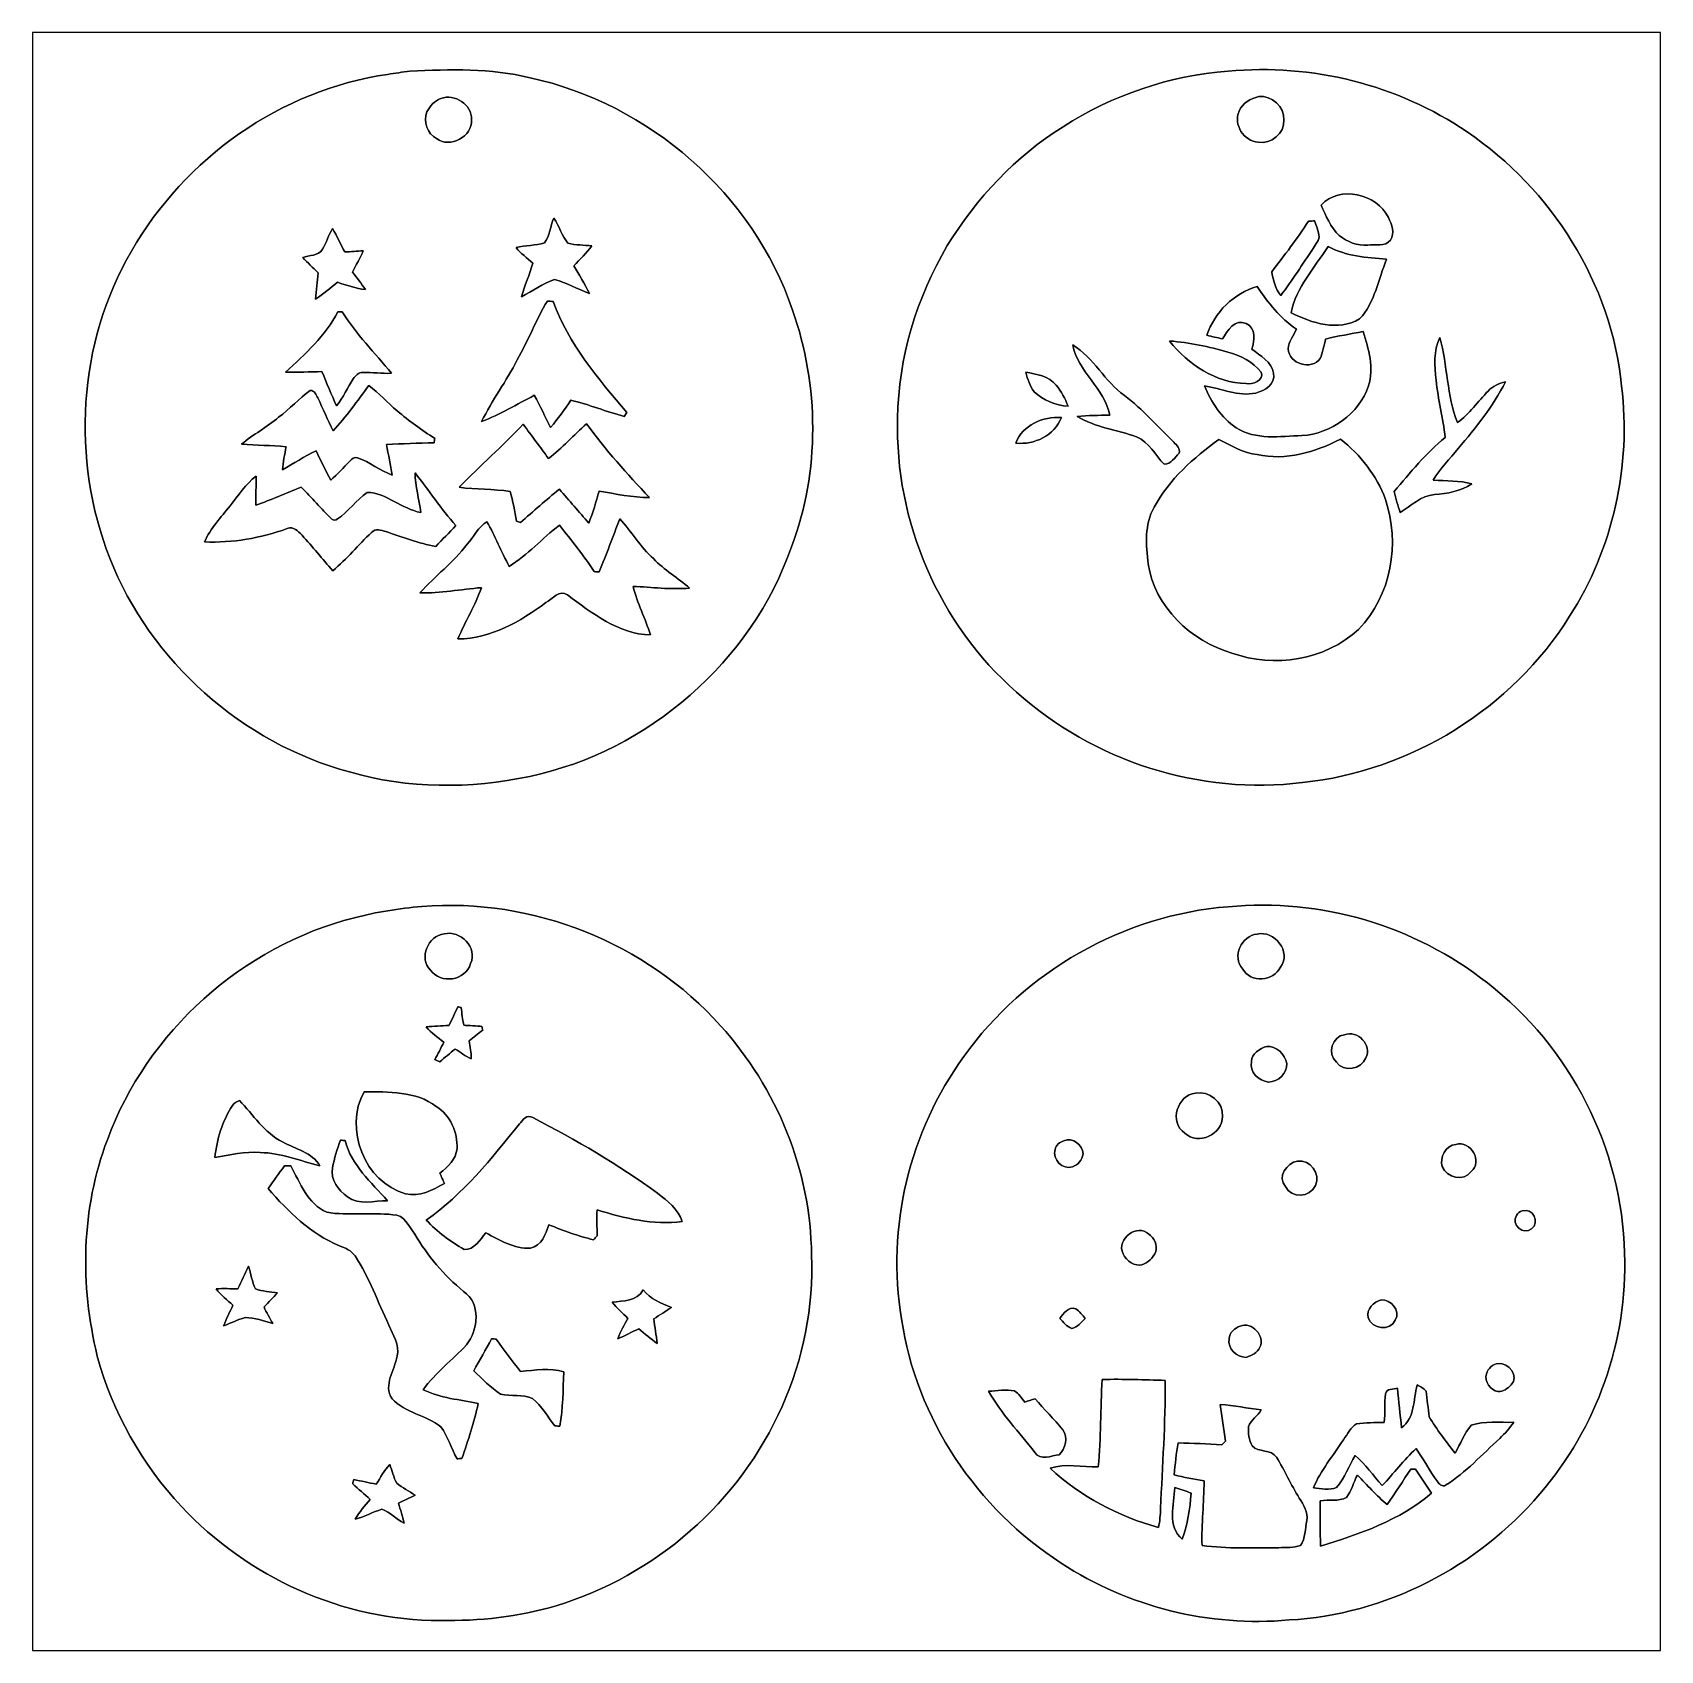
# Model space of a CAD drawing. Header units: centimetres. Extents: x -16.8 to 16.8, y -16.7 to 16.7.
import ezdxf

# ---------------------------------------------------------------- set-up
doc = ezdxf.new("R2010")
doc.units = ezdxf.units.CM
doc.header["$MEASUREMENT"] = 0
doc.layers.add('Layer 1', color=7, linetype='Continuous')

msp = doc.modelspace()

# ---------------------------------------------------------------- linework, layer by layer
at = {"layer": 'Layer 1', "color": 7}
for points, knots in [([(-16.77458, 16.66875), (-16.77458, 16.66875), (16.77458, 16.66875), (16.77458, 16.66875), (16.77458, 16.66875), (16.77458, 16.66875), (16.77458, -16.66875), (16.77458, -16.66875), (16.77458, -16.66875), (16.77458, -16.66875), (-16.77458, -16.66875), (-16.77458, -16.66875), (-16.77458, -16.66875), (-16.77458, -16.66875), (-16.77458, 16.66875), (-16.77458, 16.66875), (-16.77458, 16.66875), (-16.77458, 16.66875), (-16.77458, 16.66875), (-16.77458, 16.66875)], [0, 0, 0, 0, 0.16666667, 0.16666667, 0.16666667, 0.16666667, 0.33333333, 0.33333333, 0.33333333, 0.33333333, 0.5, 0.5, 0.5, 0.5, 0.66666667, 0.66666667, 0.66666667, 0.66666667, 1, 1, 1, 1]), ([(-8.9976, 15.87006), (-9.15141, 15.85595), (-9.30416, 15.83055), (-9.45656, 15.80656), (-9.45656, 15.80656), (-11.65437, 15.49259), (-13.64051, 14.08077), (-14.73764, 12.16166), (-14.73764, 12.16166), (-15.84431, 10.27077), (-15.97801, 7.87118), (-15.18391, 5.84024), (-15.18391, 5.84024), (-14.345, 3.7084), (-12.45658, 2.03024), (-10.24573, 1.43439), (-10.24573, 1.43439), (-9.04169, 1.08021), (-7.75194, 1.08409), (-6.52886, 1.34056), (-6.52886, 1.34056), (-4.08305, 1.86196), (-1.9558, 3.7084), (-1.13277, 6.07448), (-1.13277, 6.07448), (-0.5461, 7.62917), (-0.56092, 9.38953), (-1.11301, 10.95163), (-1.11301, 10.95163), (-1.92158, 13.34276), (-4.06294, 15.20472), (-6.52216, 15.73812), (-6.52216, 15.73812), (-7.33143, 15.93427), (-8.1721, 15.91663), (-8.9976, 15.87006), (-8.9976, 15.87006), (-8.9976, 15.87006), (-8.9976, 15.87006), (-8.9976, 15.87006)], [0, 0, 0, 0, 0.09090909, 0.09090909, 0.09090909, 0.09090909, 0.18181818, 0.18181818, 0.18181818, 0.18181818, 0.27272727, 0.27272727, 0.27272727, 0.27272727, 0.36363636, 0.36363636, 0.36363636, 0.36363636, 0.45454545, 0.45454545, 0.45454545, 0.45454545, 0.54545455, 0.54545455, 0.54545455, 0.54545455, 0.63636364, 0.63636364, 0.63636364, 0.63636364, 0.72727273, 0.72727273, 0.72727273, 0.72727273, 0.81818182, 0.81818182, 0.81818182, 0.81818182, 1, 1, 1, 1]), ([(7.86518, 15.87182), (6.65762, 15.78116), (5.47934, 15.38534), (4.4637, 14.72706), (4.4637, 14.72706), (3.48121, 14.12416), (2.68429, 13.25421), (2.07786, 12.28125), (2.07786, 12.28125), (1.44463, 11.20704), (1.06962, 9.97021), (1.0541, 8.72031), (1.0541, 8.72031), (0.99131, 6.60153), (1.905, 4.47604), (3.50344, 3.0801), (3.50344, 3.0801), (5.08, 1.65276), (7.28874, 0.94827), (9.40012, 1.21532), (9.40012, 1.21532), (11.6265, 1.44639), (13.71882, 2.73967), (14.90274, 4.6415), (14.90274, 4.6415), (15.79951, 6.03391), (16.17557, 7.74312), (15.97413, 9.3853), (15.97413, 9.3853), (15.76705, 11.49385), (14.53444, 13.4426), (12.78855, 14.62299), (12.78855, 14.62299), (11.35803, 15.59489), (9.58674, 16.03798), (7.86518, 15.87182), (7.86518, 15.87182), (7.86518, 15.87182), (7.86518, 15.87182), (7.86518, 15.87182)], [0, 0, 0, 0, 0.09090909, 0.09090909, 0.09090909, 0.09090909, 0.18181818, 0.18181818, 0.18181818, 0.18181818, 0.27272727, 0.27272727, 0.27272727, 0.27272727, 0.36363636, 0.36363636, 0.36363636, 0.36363636, 0.45454545, 0.45454545, 0.45454545, 0.45454545, 0.54545455, 0.54545455, 0.54545455, 0.54545455, 0.63636364, 0.63636364, 0.63636364, 0.63636364, 0.72727273, 0.72727273, 0.72727273, 0.72727273, 0.81818182, 0.81818182, 0.81818182, 0.81818182, 1, 1, 1, 1]), ([(-8.36154, 15.3095), (-8.07438, 15.4178), (-7.71984, 15.18461), (-7.72654, 14.87629), (-7.72654, 14.87629), (-7.7022, 14.52527), (-8.16963, 14.27445), (-8.44832, 14.48259), (-8.44832, 14.48259), (-8.63953, 14.58207), (-8.72102, 14.83607), (-8.64729, 15.03362), (-8.64729, 15.03362), (-8.58873, 15.15357), (-8.48713, 15.26011), (-8.36154, 15.3095)], [0, 0, 0, 0, 0.2, 0.2, 0.2, 0.2, 0.4, 0.4, 0.4, 0.4, 0.6, 0.6, 0.6, 0.6, 1, 1, 1, 1]), ([(8.49524, 15.35007), (8.76371, 15.37794), (9.03146, 15.14193), (9.01594, 14.86782), (9.01594, 14.86782), (9.02794, 14.59512), (8.75242, 14.36017), (8.4836, 14.40886), (8.4836, 14.40886), (8.19291, 14.42826), (7.96184, 14.77504), (8.09413, 15.04774), (8.09413, 15.04774), (8.15411, 15.21989), (8.32979, 15.30809), (8.49524, 15.35007)], [0, 0, 0, 0, 0.2, 0.2, 0.2, 0.2, 0.4, 0.4, 0.4, 0.4, 0.6, 0.6, 0.6, 0.6, 1, 1, 1, 1]), ([(9.779, 13.11451), (10.16952, 13.53009), (10.92235, 13.3477), (11.16753, 12.86016), (11.16753, 12.86016), (11.23879, 12.71976), (11.3097, 12.53419), (11.20916, 12.39132), (11.20916, 12.39132), (11.10227, 12.24986), (10.89096, 12.30806), (10.74208, 12.28972), (10.74208, 12.28972), (10.52724, 12.26714), (10.32228, 12.35922), (10.15471, 12.48375), (10.15471, 12.48375), (9.97761, 12.65908), (9.87848, 12.89085), (9.779, 13.11451)], [0, 0, 0, 0, 0.16666667, 0.16666667, 0.16666667, 0.16666667, 0.33333333, 0.33333333, 0.33333333, 0.33333333, 0.5, 0.5, 0.5, 0.5, 0.66666667, 0.66666667, 0.66666667, 0.66666667, 1, 1, 1, 1]), ([(-6.22265, 12.33558), (-6.11576, 12.48375), (-6.10411, 12.67848), (-6.03109, 12.84393), (-6.03109, 12.84393), (-5.91996, 12.6813), (-5.87058, 12.47775), (-5.73969, 12.32994), (-5.73969, 12.32994), (-5.58483, 12.28407), (-5.41196, 12.29254), (-5.24898, 12.27349), (-5.24898, 12.27349), (-5.36328, 12.12885), (-5.48852, 11.99268), (-5.62116, 11.86498), (-5.62116, 11.86498), (-5.50968, 11.6773), (-5.39926, 11.48856), (-5.29731, 11.29524), (-5.29731, 11.29524), (-5.54073, 11.38061), (-5.7658, 11.5129), (-6.01557, 11.57958), (-6.01557, 11.57958), (-6.26004, 11.49844), (-6.4703, 11.34392), (-6.69678, 11.22539), (-6.69678, 11.22539), (-6.63928, 11.46351), (-6.52604, 11.68294), (-6.46465, 11.92001), (-6.46465, 11.92001), (-6.58354, 12.02196), (-6.70913, 12.11756), (-6.81002, 12.23821), (-6.81002, 12.23821), (-6.61741, 12.28549), (-6.40962, 12.27702), (-6.22265, 12.33558)], [0, 0, 0, 0, 0.09090909, 0.09090909, 0.09090909, 0.09090909, 0.18181818, 0.18181818, 0.18181818, 0.18181818, 0.27272727, 0.27272727, 0.27272727, 0.27272727, 0.36363636, 0.36363636, 0.36363636, 0.36363636, 0.45454545, 0.45454545, 0.45454545, 0.45454545, 0.54545455, 0.54545455, 0.54545455, 0.54545455, 0.63636364, 0.63636364, 0.63636364, 0.63636364, 0.72727273, 0.72727273, 0.72727273, 0.72727273, 0.81818182, 0.81818182, 0.81818182, 0.81818182, 1, 1, 1, 1]), ([(9.51936, 12.78079), (9.56169, 12.78361), (9.60437, 12.78608), (9.64777, 12.7889), (9.64777, 12.7889), (9.67987, 12.69294), (9.71903, 12.5984), (9.73702, 12.49856), (9.73702, 12.49856), (9.75924, 12.39167), (9.65623, 12.30806), (9.61778, 12.22128), (9.61778, 12.22128), (9.40082, 11.8939), (9.18633, 11.56476), (8.95103, 11.25008), (8.95103, 11.25008), (8.83708, 11.38873), (8.7951, 11.56864), (8.76335, 11.7408), (8.76335, 11.7408), (9.02758, 12.07805), (9.28793, 12.41954), (9.51936, 12.78079)], [0, 0, 0, 0, 0.14285714, 0.14285714, 0.14285714, 0.14285714, 0.28571429, 0.28571429, 0.28571429, 0.28571429, 0.42857143, 0.42857143, 0.42857143, 0.42857143, 0.57142857, 0.57142857, 0.57142857, 0.57142857, 0.71428571, 0.71428571, 0.71428571, 0.71428571, 1, 1, 1, 1]), ([(-10.59286, 12.63156), (-10.50078, 12.47457), (-10.42211, 12.31018), (-10.34168, 12.1472), (-10.34168, 12.1472), (-10.21362, 12.14931), (-10.08662, 12.16554), (-9.95892, 12.17295), (-9.95892, 12.17295), (-10.02065, 12.0202), (-10.10708, 11.87909), (-10.18364, 11.73374), (-10.18364, 11.73374), (-10.09262, 11.61415), (-9.99878, 11.49632), (-9.912, 11.37356), (-9.912, 11.37356), (-10.11202, 11.39754), (-10.30393, 11.45928), (-10.49302, 11.5256), (-10.49302, 11.5256), (-10.64048, 11.40601), (-10.78195, 11.27831), (-10.94105, 11.17353), (-10.94105, 11.17353), (-10.92764, 11.35592), (-10.90859, 11.53795), (-10.89131, 11.71998), (-10.89131, 11.71998), (-10.99855, 11.82299), (-11.1058, 11.92565), (-11.20775, 12.03396), (-11.20775, 12.03396), (-11.07228, 12.07982), (-10.8839, 12.06712), (-10.79818, 12.20364), (-10.79818, 12.20364), (-10.72021, 12.34158), (-10.67223, 12.49433), (-10.59286, 12.63156)], [0, 0, 0, 0, 0.09090909, 0.09090909, 0.09090909, 0.09090909, 0.18181818, 0.18181818, 0.18181818, 0.18181818, 0.27272727, 0.27272727, 0.27272727, 0.27272727, 0.36363636, 0.36363636, 0.36363636, 0.36363636, 0.45454545, 0.45454545, 0.45454545, 0.45454545, 0.54545455, 0.54545455, 0.54545455, 0.54545455, 0.63636364, 0.63636364, 0.63636364, 0.63636364, 0.72727273, 0.72727273, 0.72727273, 0.72727273, 0.81818182, 0.81818182, 0.81818182, 0.81818182, 1, 1, 1, 1]), ([(9.16481, 10.89554), (9.26147, 11.42083), (9.64988, 11.82052), (9.92364, 12.2615), (9.92364, 12.2615), (10.29688, 12.06077), (10.71809, 12.03113), (11.13084, 12.00044), (11.13084, 12.00044), (10.95939, 11.58663), (10.89025, 11.10615), (10.57487, 10.76819), (10.57487, 10.76819), (10.13001, 10.50678), (9.59203, 10.67858), (9.16481, 10.89554)], [0, 0, 0, 0, 0.2, 0.2, 0.2, 0.2, 0.4, 0.4, 0.4, 0.4, 0.6, 0.6, 0.6, 0.6, 1, 1, 1, 1]), ([(7.42809, 10.43164), (7.58472, 10.9093), (7.98266, 11.29594), (8.4649, 11.43776), (8.4649, 11.43776), (8.68257, 11.10227), (8.93904, 10.78301), (9.27382, 10.55758), (9.27382, 10.55758), (9.2135, 10.42494), (9.11084, 10.30217), (9.10131, 10.15259), (9.10131, 10.15259), (9.11719, 9.84321), (9.58109, 9.69998), (9.76418, 9.9508), (9.76418, 9.9508), (9.80828, 10.08274), (9.84462, 10.21715), (9.8746, 10.35332), (9.8746, 10.35332), (10.13072, 10.41224), (10.3886, 10.46339), (10.64789, 10.50713), (10.64789, 10.50713), (10.75831, 10.14871), (10.87861, 9.75924), (10.75725, 9.38777), (10.75725, 9.38777), (10.56287, 8.8071), (9.98784, 8.40634), (9.38565, 8.3633), (9.38565, 8.3633), (8.93974, 8.3499), (8.43033, 8.26347), (8.03275, 8.52664), (8.03275, 8.52664), (7.72125, 8.73054), (7.51981, 9.05334), (7.37517, 9.38847), (7.37517, 9.38847), (7.72901, 9.33732), (8.07156, 9.16376), (8.43668, 9.23996), (8.43668, 9.23996), (8.62048, 9.2897), (8.84661, 9.41952), (8.80216, 9.64882), (8.80216, 9.64882), (8.76088, 9.88871), (8.5284, 10.00619), (8.35625, 10.14695), (8.35625, 10.14695), (8.40987, 10.32369), (8.44515, 10.58263), (8.23489, 10.67047), (8.23489, 10.67047), (8.01017, 10.78759), (7.8486, 10.51137), (7.74629, 10.36002), (7.74629, 10.36002), (7.6387, 10.37978), (7.53357, 10.40447), (7.42809, 10.43164)], [0, 0, 0, 0, 0.05882353, 0.05882353, 0.05882353, 0.05882353, 0.11764706, 0.11764706, 0.11764706, 0.11764706, 0.17647059, 0.17647059, 0.17647059, 0.17647059, 0.23529412, 0.23529412, 0.23529412, 0.23529412, 0.29411765, 0.29411765, 0.29411765, 0.29411765, 0.35294118, 0.35294118, 0.35294118, 0.35294118, 0.41176471, 0.41176471, 0.41176471, 0.41176471, 0.47058824, 0.47058824, 0.47058824, 0.47058824, 0.52941176, 0.52941176, 0.52941176, 0.52941176, 0.58823529, 0.58823529, 0.58823529, 0.58823529, 0.64705882, 0.64705882, 0.64705882, 0.64705882, 0.70588235, 0.70588235, 0.70588235, 0.70588235, 0.76470588, 0.76470588, 0.76470588, 0.76470588, 0.82352941, 0.82352941, 0.82352941, 0.82352941, 0.88235294, 0.88235294, 0.88235294, 0.88235294, 1, 1, 1, 1]), ([(-6.16479, 11.13578), (-6.13551, 11.13402), (-6.07695, 11.13014), (-6.04767, 11.12837), (-6.04767, 11.12837), (-5.73158, 10.25525), (-5.11986, 9.5377), (-4.52755, 8.83885), (-4.52755, 8.83885), (-4.5399, 8.81874), (-4.56424, 8.77852), (-4.57623, 8.75841), (-4.57623, 8.75841), (-4.94912, 8.85472), (-5.30648, 9.00254), (-5.68078, 9.09285), (-5.68078, 9.09285), (-5.81343, 8.90023), (-5.94748, 8.70797), (-6.09706, 8.52805), (-6.09706, 8.52805), (-6.2103, 8.74959), (-6.31014, 8.97819), (-6.43467, 9.19374), (-6.43467, 9.19374), (-6.79379, 9.00783), (-7.14269, 8.79969), (-7.52052, 8.65258), (-7.52052, 8.65258), (-7.30568, 9.09249), (-7.00581, 9.48619), (-6.78674, 9.9247), (-6.78674, 9.9247), (-6.56237, 10.31981), (-6.39763, 10.74526), (-6.16479, 11.13578)], [0, 0, 0, 0, 0.1, 0.1, 0.1, 0.1, 0.2, 0.2, 0.2, 0.2, 0.3, 0.3, 0.3, 0.3, 0.4, 0.4, 0.4, 0.4, 0.5, 0.5, 0.5, 0.5, 0.6, 0.6, 0.6, 0.6, 0.7, 0.7, 0.7, 0.7, 0.8, 0.8, 0.8, 0.8, 1, 1, 1, 1]), ([(-10.4842, 10.91318), (-10.46233, 10.91389), (-10.41859, 10.916), (-10.39636, 10.91671), (-10.39636, 10.91671), (-10.10567, 10.45457), (-9.71903, 10.06828), (-9.37719, 9.64706), (-9.37719, 9.64706), (-9.57545, 9.64106), (-9.77336, 9.66787), (-9.97126, 9.66541), (-9.97126, 9.66541), (-10.05769, 9.66929), (-10.12119, 9.59908), (-10.166, 9.53417), (-10.166, 9.53417), (-10.28559, 9.3532), (-10.36814, 9.14859), (-10.50749, 8.98066), (-10.50749, 8.98066), (-10.62284, 9.20891), (-10.71033, 9.44915), (-10.81017, 9.6841), (-10.81017, 9.6841), (-11.05994, 9.67528), (-11.31006, 9.66717), (-11.56018, 9.66964), (-11.56018, 9.66964), (-11.15836, 10.04217), (-10.73891, 10.41859), (-10.4842, 10.91318)], [0, 0, 0, 0, 0.11111111, 0.11111111, 0.11111111, 0.11111111, 0.22222222, 0.22222222, 0.22222222, 0.22222222, 0.33333333, 0.33333333, 0.33333333, 0.33333333, 0.44444444, 0.44444444, 0.44444444, 0.44444444, 0.55555556, 0.55555556, 0.55555556, 0.55555556, 0.66666667, 0.66666667, 0.66666667, 0.66666667, 0.77777778, 0.77777778, 0.77777778, 0.77777778, 1, 1, 1, 1]), ([(4.66266, 10.23479), (5.09693, 9.96844), (5.32024, 9.48126), (5.73229, 9.18951), (5.73229, 9.18951), (6.10411, 8.90587), (6.41174, 8.55169), (6.74582, 8.22678), (6.74582, 8.22678), (6.80261, 8.16575), (6.8834, 8.09554), (6.85482, 8.00206), (6.85482, 8.00206), (6.7691, 7.91175), (6.68831, 7.77628), (6.54861, 7.77487), (6.54861, 7.77487), (6.35529, 7.95726), (6.24064, 8.23383), (5.97747, 8.33579), (5.97747, 8.33579), (5.57389, 8.48607), (5.12727, 8.5284), (4.7558, 8.75912), (4.7558, 8.75912), (4.97805, 8.77746), (5.20206, 8.78276), (5.42572, 8.78805), (5.42572, 8.78805), (5.31742, 9.33944), (4.76673, 9.68234), (4.66266, 10.23479)], [0, 0, 0, 0, 0.11111111, 0.11111111, 0.11111111, 0.11111111, 0.22222222, 0.22222222, 0.22222222, 0.22222222, 0.33333333, 0.33333333, 0.33333333, 0.33333333, 0.44444444, 0.44444444, 0.44444444, 0.44444444, 0.55555556, 0.55555556, 0.55555556, 0.55555556, 0.66666667, 0.66666667, 0.66666667, 0.66666667, 0.77777778, 0.77777778, 0.77777778, 0.77777778, 1, 1, 1, 1]), ([(6.66009, 10.31275), (7.06684, 10.28171), (7.46936, 10.19951), (7.86059, 10.08521), (7.86059, 10.08521), (8.11636, 10.01042), (8.37918, 9.88871), (8.54428, 9.67176), (8.54428, 9.67176), (8.61836, 9.49925), (8.36507, 9.40541), (8.23666, 9.43575), (8.23666, 9.43575), (7.60659, 9.45092), (7.04039, 9.82945), (6.66009, 10.31275)], [0, 0, 0, 0, 0.2, 0.2, 0.2, 0.2, 0.4, 0.4, 0.4, 0.4, 0.6, 0.6, 0.6, 0.6, 1, 1, 1, 1]), ([(12.15249, 9.50701), (12.11439, 9.79734), (12.09357, 10.11379), (12.22939, 10.38366), (12.22939, 10.38366), (12.38709, 9.80616), (12.37015, 9.19268), (12.5924, 8.63071), (12.5924, 8.63071), (12.83935, 8.81168), (13.01115, 9.0678), (13.22493, 9.28264), (13.22493, 9.28264), (13.31948, 9.38142), (13.4433, 9.44598), (13.57806, 9.46926), (13.57806, 9.46926), (13.32865, 8.96514), (12.9667, 8.52805), (12.60828, 8.09942), (12.60828, 8.09942), (12.43224, 7.88599), (12.23539, 7.68703), (12.09287, 7.44784), (12.09287, 7.44784), (12.35745, 7.42668), (12.62909, 7.43902), (12.88874, 7.37235), (12.88874, 7.37235), (12.66049, 7.21325), (12.38567, 7.17056), (12.11545, 7.14692), (12.11545, 7.14692), (11.83957, 7.12787), (11.63461, 6.91938), (11.41342, 6.77651), (11.41342, 6.77651), (11.36262, 6.91868), (11.32064, 7.06437), (11.28748, 7.21184), (11.28748, 7.21184), (11.61944, 7.59919), (11.94153, 8.00171), (12.33805, 8.32626), (12.33805, 8.32626), (12.29395, 8.72243), (12.18953, 9.10978), (12.15249, 9.50701)], [0, 0, 0, 0, 0.07692308, 0.07692308, 0.07692308, 0.07692308, 0.15384615, 0.15384615, 0.15384615, 0.15384615, 0.23076923, 0.23076923, 0.23076923, 0.23076923, 0.30769231, 0.30769231, 0.30769231, 0.30769231, 0.38461538, 0.38461538, 0.38461538, 0.38461538, 0.46153846, 0.46153846, 0.46153846, 0.46153846, 0.53846154, 0.53846154, 0.53846154, 0.53846154, 0.61538462, 0.61538462, 0.61538462, 0.61538462, 0.69230769, 0.69230769, 0.69230769, 0.69230769, 0.76923077, 0.76923077, 0.76923077, 0.76923077, 0.84615385, 0.84615385, 0.84615385, 0.84615385, 1, 1, 1, 1]), ([(-10.58263, 8.46173), (-10.30923, 8.74995), (-10.07957, 9.07591), (-9.84568, 9.39624), (-9.84568, 9.39624), (-9.63366, 9.24137), (-9.4615, 9.04028), (-9.25865, 8.87448), (-9.25865, 8.87448), (-9.01629, 8.66316), (-8.75065, 8.48148), (-8.48431, 8.30227), (-8.48431, 8.30227), (-8.48819, 8.28111), (-8.4963, 8.23807), (-8.50053, 8.2169), (-8.50053, 8.2169), (-8.82721, 8.20491), (-9.15388, 8.19997), (-9.4802, 8.17986), (-9.4802, 8.17986), (-9.44069, 7.9689), (-9.39729, 7.75864), (-9.36202, 7.54662), (-9.36202, 7.54662), (-9.61249, 7.64364), (-9.82521, 7.81897), (-10.07921, 7.90646), (-10.07921, 7.90646), (-10.14377, 7.93679), (-10.1914, 7.87435), (-10.23549, 7.83766), (-10.23549, 7.83766), (-10.36884, 7.70925), (-10.48597, 7.56426), (-10.62814, 7.44502), (-10.62814, 7.44502), (-10.73679, 7.64258), (-10.83663, 7.84472), (-10.93188, 8.04898), (-10.93188, 8.04898), (-11.17353, 7.9375), (-11.39402, 7.78757), (-11.6265, 7.65916), (-11.6265, 7.65916), (-11.60921, 7.81897), (-11.57887, 7.97631), (-11.5503, 8.13435), (-11.5503, 8.13435), (-11.8551, 8.16539), (-12.16237, 8.15975), (-12.46752, 8.18656), (-12.46752, 8.18656), (-12.22516, 8.388), (-11.94541, 8.53828), (-11.70376, 8.74042), (-11.70376, 8.74042), (-11.47727, 8.91505), (-11.27689, 9.12001), (-11.05218, 9.29569), (-11.05218, 9.29569), (-10.96292, 9.29816), (-10.93541, 9.20397), (-10.89801, 9.14118), (-10.89801, 9.14118), (-10.789, 8.91646), (-10.68917, 8.68786), (-10.58263, 8.46173)], [0, 0, 0, 0, 0.05555556, 0.05555556, 0.05555556, 0.05555556, 0.11111111, 0.11111111, 0.11111111, 0.11111111, 0.16666667, 0.16666667, 0.16666667, 0.16666667, 0.22222222, 0.22222222, 0.22222222, 0.22222222, 0.27777778, 0.27777778, 0.27777778, 0.27777778, 0.33333333, 0.33333333, 0.33333333, 0.33333333, 0.38888889, 0.38888889, 0.38888889, 0.38888889, 0.44444444, 0.44444444, 0.44444444, 0.44444444, 0.5, 0.5, 0.5, 0.5, 0.55555556, 0.55555556, 0.55555556, 0.55555556, 0.61111111, 0.61111111, 0.61111111, 0.61111111, 0.66666667, 0.66666667, 0.66666667, 0.66666667, 0.72222222, 0.72222222, 0.72222222, 0.72222222, 0.77777778, 0.77777778, 0.77777778, 0.77777778, 0.83333333, 0.83333333, 0.83333333, 0.83333333, 0.88888889, 0.88888889, 0.88888889, 0.88888889, 1, 1, 1, 1]), ([(3.69288, 9.66964), (3.91654, 9.63648), (4.16948, 9.58497), (4.32364, 9.40329), (4.32364, 9.40329), (4.42454, 9.27171), (4.50744, 9.1246), (4.56565, 8.96902), (4.56565, 8.96902), (4.30847, 8.98984), (4.05694, 9.08685), (3.86856, 9.26641), (3.86856, 9.26641), (3.77437, 9.38212), (3.73662, 9.53029), (3.69288, 9.66964)], [0, 0, 0, 0, 0.2, 0.2, 0.2, 0.2, 0.4, 0.4, 0.4, 0.4, 0.6, 0.6, 0.6, 0.6, 1, 1, 1, 1]), ([(3.49074, 8.20914), (3.62832, 8.58202), (4.04954, 8.76617), (4.42807, 8.73407), (4.42807, 8.73407), (4.27955, 8.36295), (3.87738, 8.16892), (3.49074, 8.20914)], [0, 0, 0, 0, 0.33333333, 0.33333333, 0.33333333, 0.33333333, 1, 1, 1, 1]), ([(-7.9823, 7.29862), (-7.55403, 7.74382), (-7.08695, 8.14952), (-6.66221, 8.59825), (-6.66221, 8.59825), (-6.48899, 8.36189), (-6.31225, 8.128), (-6.1408, 7.89023), (-6.1408, 7.89023), (-5.8607, 8.10824), (-5.62222, 8.37318), (-5.35728, 8.60884), (-5.35728, 8.60884), (-4.96358, 8.0705), (-4.52402, 7.5692), (-4.05906, 7.09119), (-4.05906, 7.09119), (-4.40972, 7.08166), (-4.75439, 7.16633), (-5.09905, 7.21819), (-5.09905, 7.21819), (-5.16326, 6.99735), (-5.22429, 6.7751), (-5.31107, 6.56167), (-5.31107, 6.56167), (-5.51321, 6.79309), (-5.71324, 7.02627), (-5.91538, 7.2577), (-5.91538, 7.2577), (-6.19372, 7.04074), (-6.45407, 6.80261), (-6.72077, 6.57154), (-6.72077, 6.57154), (-6.74088, 6.57825), (-6.78074, 6.59201), (-6.80085, 6.59906), (-6.80085, 6.59906), (-6.83824, 6.80544), (-6.86894, 7.01463), (-6.93455, 7.21431), (-6.93455, 7.21431), (-7.28133, 7.26405), (-7.63446, 7.25276), (-7.9823, 7.29862)], [0, 0, 0, 0, 0.08333333, 0.08333333, 0.08333333, 0.08333333, 0.16666667, 0.16666667, 0.16666667, 0.16666667, 0.25, 0.25, 0.25, 0.25, 0.33333333, 0.33333333, 0.33333333, 0.33333333, 0.41666667, 0.41666667, 0.41666667, 0.41666667, 0.5, 0.5, 0.5, 0.5, 0.58333333, 0.58333333, 0.58333333, 0.58333333, 0.66666667, 0.66666667, 0.66666667, 0.66666667, 0.75, 0.75, 0.75, 0.75, 0.83333333, 0.83333333, 0.83333333, 0.83333333, 1, 1, 1, 1]), ([(6.34153, 6.88834), (6.65515, 7.46442), (7.15045, 7.9061), (7.67644, 8.28393), (7.67644, 8.28393), (7.92692, 8.15305), (8.17704, 8.00629), (8.46384, 7.97242), (8.46384, 7.97242), (9.05439, 7.8419), (9.65376, 8.02287), (10.17905, 8.28851), (10.17905, 8.28851), (10.59392, 7.9696), (10.92588, 7.54204), (11.10686, 7.04956), (11.10686, 7.04956), (11.4106, 6.14433), (11.23033, 5.06413), (10.55123, 4.37127), (10.55123, 4.37127), (9.86649, 3.73239), (8.81451, 3.56694), (7.94385, 3.88303), (7.94385, 3.88303), (7.09824, 4.12362), (6.35529, 4.8327), (6.21559, 5.71888), (6.21559, 5.71888), (6.17714, 6.10623), (6.13304, 6.53803), (6.34153, 6.88834)], [0, 0, 0, 0, 0.11111111, 0.11111111, 0.11111111, 0.11111111, 0.22222222, 0.22222222, 0.22222222, 0.22222222, 0.33333333, 0.33333333, 0.33333333, 0.33333333, 0.44444444, 0.44444444, 0.44444444, 0.44444444, 0.55555556, 0.55555556, 0.55555556, 0.55555556, 0.66666667, 0.66666667, 0.66666667, 0.66666667, 0.77777778, 0.77777778, 0.77777778, 0.77777778, 1, 1, 1, 1]), ([(-8.89212, 7.59389), (-8.6046, 7.23794), (-8.35554, 6.85094), (-8.05004, 6.5091), (-8.05004, 6.5091), (-8.18762, 6.36482), (-8.32732, 6.22265), (-8.46561, 6.07907), (-8.46561, 6.07907), (-8.81874, 6.14257), (-9.15458, 6.2738), (-9.4936, 6.38563), (-9.4936, 6.38563), (-9.58956, 6.41526), (-9.71091, 6.4576), (-9.78958, 6.36834), (-9.78958, 6.36834), (-10.06263, 6.11293), (-10.29547, 5.8166), (-10.58686, 5.57989), (-10.58686, 5.57989), (-10.80135, 5.82119), (-11.0042, 6.07307), (-11.22151, 6.3119), (-11.22151, 6.3119), (-11.29947, 6.39551), (-11.40178, 6.50381), (-11.52737, 6.44666), (-11.52737, 6.44666), (-12.07241, 6.25122), (-12.65061, 6.15033), (-13.23058, 6.1722), (-13.23058, 6.1722), (-13.10993, 6.45548), (-12.89015, 6.67914), (-12.70423, 6.91974), (-12.70423, 6.91974), (-12.52714, 7.12364), (-12.3892, 7.36671), (-12.16836, 7.52863), (-12.16836, 7.52863), (-12.1666, 7.32896), (-12.17401, 7.12964), (-12.17401, 6.92961), (-12.17401, 6.92961), (-11.85616, 7.04003), (-11.54889, 7.17762), (-11.23668, 7.30109), (-11.23668, 7.30109), (-11.02254, 7.08589), (-10.82851, 6.85059), (-10.60591, 6.64422), (-10.60591, 6.64422), (-10.57522, 6.61106), (-10.52336, 6.61917), (-10.49126, 6.64563), (-10.49126, 6.64563), (-10.25984, 6.79697), (-10.10356, 7.03897), (-9.87566, 7.1942), (-9.87566, 7.1942), (-9.47314, 7.18009), (-9.16728, 6.84883), (-8.77499, 6.78074), (-8.77499, 6.78074), (-8.80957, 7.05273), (-8.8833, 7.31873), (-8.89212, 7.59389)], [0, 0, 0, 0, 0.05555556, 0.05555556, 0.05555556, 0.05555556, 0.11111111, 0.11111111, 0.11111111, 0.11111111, 0.16666667, 0.16666667, 0.16666667, 0.16666667, 0.22222222, 0.22222222, 0.22222222, 0.22222222, 0.27777778, 0.27777778, 0.27777778, 0.27777778, 0.33333333, 0.33333333, 0.33333333, 0.33333333, 0.38888889, 0.38888889, 0.38888889, 0.38888889, 0.44444444, 0.44444444, 0.44444444, 0.44444444, 0.5, 0.5, 0.5, 0.5, 0.55555556, 0.55555556, 0.55555556, 0.55555556, 0.61111111, 0.61111111, 0.61111111, 0.61111111, 0.66666667, 0.66666667, 0.66666667, 0.66666667, 0.72222222, 0.72222222, 0.72222222, 0.72222222, 0.77777778, 0.77777778, 0.77777778, 0.77777778, 0.83333333, 0.83333333, 0.83333333, 0.83333333, 0.88888889, 0.88888889, 0.88888889, 0.88888889, 1, 1, 1, 1]), ([(-4.67184, 6.65162), (-4.43583, 6.38175), (-4.24744, 6.07025), (-3.97828, 5.82895), (-3.97828, 5.82895), (-3.75638, 5.59541), (-3.47486, 5.43313), (-3.23462, 5.22076), (-3.23462, 5.22076), (-3.62373, 5.18689), (-4.01038, 5.24122), (-4.39843, 5.25709), (-4.39843, 5.25709), (-4.30989, 4.91314), (-4.14514, 4.59528), (-4.04178, 4.25591), (-4.04178, 4.25591), (-4.70112, 4.27778), (-5.24334, 4.7057), (-5.74957, 5.08), (-5.74957, 5.08), (-5.90797, 5.20665), (-6.06601, 4.98863), (-6.19478, 4.92513), (-6.19478, 4.92513), (-6.72289, 4.52826), (-7.32931, 4.18218), (-8.00911, 4.17301), (-8.00911, 4.17301), (-7.86201, 4.53178), (-7.64787, 4.86163), (-7.52475, 5.23028), (-7.52475, 5.23028), (-7.94738, 5.19924), (-8.36754, 5.10752), (-8.79299, 5.12516), (-8.79299, 5.12516), (-8.48007, 5.46947), (-8.10084, 5.75098), (-7.81897, 6.12458), (-7.81897, 6.12458), (-7.68174, 6.27803), (-7.5879, 6.47841), (-7.40904, 6.59024), (-7.40904, 6.59024), (-7.24288, 6.28968), (-7.11306, 5.97006), (-6.95078, 5.66702), (-6.95078, 5.66702), (-6.57366, 5.90691), (-6.27063, 6.24522), (-5.91679, 6.51686), (-5.91679, 6.51686), (-5.66667, 6.20642), (-5.41973, 5.8928), (-5.19712, 5.56154), (-5.19712, 5.56154), (-5.17172, 5.55978), (-5.12057, 5.55625), (-5.09482, 5.55449), (-5.09482, 5.55449), (-4.94771, 5.91785), (-4.81401, 6.2865), (-4.67184, 6.65162)], [0, 0, 0, 0, 0.05882353, 0.05882353, 0.05882353, 0.05882353, 0.11764706, 0.11764706, 0.11764706, 0.11764706, 0.17647059, 0.17647059, 0.17647059, 0.17647059, 0.23529412, 0.23529412, 0.23529412, 0.23529412, 0.29411765, 0.29411765, 0.29411765, 0.29411765, 0.35294118, 0.35294118, 0.35294118, 0.35294118, 0.41176471, 0.41176471, 0.41176471, 0.41176471, 0.47058824, 0.47058824, 0.47058824, 0.47058824, 0.52941176, 0.52941176, 0.52941176, 0.52941176, 0.58823529, 0.58823529, 0.58823529, 0.58823529, 0.64705882, 0.64705882, 0.64705882, 0.64705882, 0.70588235, 0.70588235, 0.70588235, 0.70588235, 0.76470588, 0.76470588, 0.76470588, 0.76470588, 0.82352941, 0.82352941, 0.82352941, 0.82352941, 0.88235294, 0.88235294, 0.88235294, 0.88235294, 1, 1, 1, 1]), ([(-8.75206, -1.3402), (-9.22091, -1.3776), (-9.68693, -1.45344), (-10.14271, -1.57057), (-10.14271, -1.57057), (-12.44353, -2.15688), (-14.41662, -3.91301), (-15.23259, -6.14786), (-15.23259, -6.14786), (-15.77269, -7.56356), (-15.79915, -9.14012), (-15.44003, -10.60379), (-15.44003, -10.60379), (-15.12888, -11.7602), (-14.52069, -12.82982), (-13.70612, -13.70612), (-13.70612, -13.70612), (-12.33805, -15.15463), (-10.37908, -16.06515), (-8.37494, -16.04998), (-8.37494, -16.04998), (-7.56849, -16.06726), (-6.7564, -15.97484), (-5.9817, -15.74694), (-5.9817, -15.74694), (-4.96711, -15.43473), (-4.01602, -14.91086), (-3.22016, -14.20742), (-3.22016, -14.20742), (-1.60549, -12.80619), (-0.62336, -10.66624), (-0.72143, -8.51923), (-0.72143, -8.51923), (-0.73519, -6.78215), (-1.43651, -5.08141), (-2.59539, -3.79554), (-2.59539, -3.79554), (-4.12397, -2.08809), (-6.46748, -1.15217), (-8.75206, -1.3402), (-8.75206, -1.3402), (-8.75206, -1.3402), (-8.75206, -1.3402), (-8.75206, -1.3402)], [0, 0, 0, 0, 0.08333333, 0.08333333, 0.08333333, 0.08333333, 0.16666667, 0.16666667, 0.16666667, 0.16666667, 0.25, 0.25, 0.25, 0.25, 0.33333333, 0.33333333, 0.33333333, 0.33333333, 0.41666667, 0.41666667, 0.41666667, 0.41666667, 0.5, 0.5, 0.5, 0.5, 0.58333333, 0.58333333, 0.58333333, 0.58333333, 0.66666667, 0.66666667, 0.66666667, 0.66666667, 0.75, 0.75, 0.75, 0.75, 0.83333333, 0.83333333, 0.83333333, 0.83333333, 1, 1, 1, 1]), ([(7.86518, -1.34444), (5.71324, -1.51342), (3.67206, -2.673), (2.42006, -4.42983), (2.42006, -4.42983), (1.29611, -5.96547), (0.81774, -7.95867), (1.13383, -9.8365), (1.13383, -9.8365), (1.43298, -11.88791), (2.68993, -13.75339), (4.42666, -14.87064), (4.42666, -14.87064), (5.80108, -15.77375), (7.48312, -16.19038), (9.12107, -16.04151), (9.12107, -16.04151), (11.10368, -15.93215), (13.00833, -14.95425), (14.28891, -13.4433), (14.28891, -13.4433), (15.45943, -12.08264), (16.10748, -10.28065), (16.0334, -8.4836), (16.0334, -8.4836), (15.98859, -6.32742), (14.91862, -4.22557), (13.20729, -2.91571), (13.20729, -2.91571), (11.71434, -1.7339), (9.76101, -1.15888), (7.86518, -1.34444)], [0, 0, 0, 0, 0.11111111, 0.11111111, 0.11111111, 0.11111111, 0.22222222, 0.22222222, 0.22222222, 0.22222222, 0.33333333, 0.33333333, 0.33333333, 0.33333333, 0.44444444, 0.44444444, 0.44444444, 0.44444444, 0.55555556, 0.55555556, 0.55555556, 0.55555556, 0.66666667, 0.66666667, 0.66666667, 0.66666667, 0.77777778, 0.77777778, 0.77777778, 0.77777778, 1, 1, 1, 1]), ([(-8.29275, -1.90429), (-7.96114, -1.81504), (-7.59037, -2.19146), (-7.74841, -2.51636), (-7.74841, -2.51636), (-7.85424, -2.8702), (-8.3626, -2.9464), (-8.57568, -2.64936), (-8.57568, -2.64936), (-8.81803, -2.40841), (-8.62506, -1.93393), (-8.29275, -1.90429)], [0, 0, 0, 0, 0.25, 0.25, 0.25, 0.25, 0.5, 0.5, 0.5, 0.5, 1, 1, 1, 1]), ([(8.46349, -1.90641), (8.82227, -1.82633), (9.18139, -2.27506), (8.94151, -2.59186), (8.94151, -2.59186), (8.80286, -2.88043), (8.32309, -2.91959), (8.16751, -2.62784), (8.16751, -2.62784), (7.93397, -2.37596), (8.13858, -1.93851), (8.46349, -1.90641)], [0, 0, 0, 0, 0.25, 0.25, 0.25, 0.25, 0.5, 0.5, 0.5, 0.5, 1, 1, 1, 1]), ([(-8.01299, -3.40607), (-7.99571, -3.40995), (-7.96114, -3.41806), (-7.9435, -3.42194), (-7.9435, -3.42194), (-7.92692, -3.54259), (-7.90928, -3.66571), (-7.88917, -3.78672), (-7.88917, -3.78672), (-7.79533, -3.79236), (-7.6073, -3.8033), (-7.51311, -3.80894), (-7.51311, -3.80894), (-7.50923, -3.82905), (-7.50111, -3.86891), (-7.49723, -3.88902), (-7.49723, -3.88902), (-7.59178, -3.96064), (-7.68668, -4.03296), (-7.77946, -4.10704), (-7.77946, -4.10704), (-7.7597, -4.22945), (-7.72901, -4.35222), (-7.73677, -4.47746), (-7.73677, -4.47746), (-7.85283, -4.42207), (-7.95726, -4.34552), (-8.06521, -4.27708), (-8.06521, -4.27708), (-8.17139, -4.36316), (-8.27617, -4.45135), (-8.38059, -4.5399), (-8.38059, -4.5399), (-8.41516, -4.52614), (-8.44938, -4.51238), (-8.4836, -4.49862), (-8.4836, -4.49862), (-8.42186, -4.37727), (-8.35942, -4.25697), (-8.2998, -4.13491), (-8.2998, -4.13491), (-8.42504, -4.03507), (-8.55698, -3.94264), (-8.66034, -3.81953), (-8.66034, -3.81953), (-8.50547, -3.80824), (-8.3506, -3.79836), (-8.19503, -3.78954), (-8.19503, -3.78954), (-8.12729, -3.66536), (-8.06838, -3.53624), (-8.01299, -3.40607)], [0, 0, 0, 0, 0.07142857, 0.07142857, 0.07142857, 0.07142857, 0.14285714, 0.14285714, 0.14285714, 0.14285714, 0.21428571, 0.21428571, 0.21428571, 0.21428571, 0.28571429, 0.28571429, 0.28571429, 0.28571429, 0.35714286, 0.35714286, 0.35714286, 0.35714286, 0.42857143, 0.42857143, 0.42857143, 0.42857143, 0.5, 0.5, 0.5, 0.5, 0.57142857, 0.57142857, 0.57142857, 0.57142857, 0.64285714, 0.64285714, 0.64285714, 0.64285714, 0.71428571, 0.71428571, 0.71428571, 0.71428571, 0.78571429, 0.78571429, 0.78571429, 0.78571429, 0.85714286, 0.85714286, 0.85714286, 0.85714286, 1, 1, 1, 1]), ([(10.26301, -3.98216), (10.53006, -3.8735), (10.84509, -4.20441), (10.70222, -4.45735), (10.70222, -4.45735), (10.61085, -4.70147), (10.24784, -4.76144), (10.09685, -4.54378), (10.09685, -4.54378), (9.90071, -4.3815), (10.01042, -4.00614), (10.26301, -3.98216)], [0, 0, 0, 0, 0.25, 0.25, 0.25, 0.25, 0.5, 0.5, 0.5, 0.5, 1, 1, 1, 1]), ([(8.66069, -4.22099), (8.8586, -4.20864), (9.03534, -4.38503), (9.07627, -4.57235), (9.07627, -4.57235), (9.08262, -4.77732), (8.90058, -4.95582), (8.69738, -4.95723), (8.69738, -4.95723), (8.49701, -4.93642), (8.29733, -4.74945), (8.34355, -4.53284), (8.34355, -4.53284), (8.35342, -4.36668), (8.51958, -4.26826), (8.66069, -4.22099)], [0, 0, 0, 0, 0.2, 0.2, 0.2, 0.2, 0.4, 0.4, 0.4, 0.4, 0.6, 0.6, 0.6, 0.6, 1, 1, 1, 1]), ([(-12.65484, -5.4416), (-12.61921, -5.39362), (-12.56841, -5.35869), (-12.51303, -5.33788), (-12.51303, -5.33788), (-12.2241, -5.62645), (-12.00079, -6.00251), (-11.62262, -6.18843), (-11.62262, -6.18843), (-11.35803, -6.34012), (-11.01408, -6.39939), (-10.8518, -6.68479), (-10.8518, -6.68479), (-11.25996, -6.58319), (-11.65543, -6.41138), (-12.0837, -6.41033), (-12.0837, -6.41033), (-12.40084, -6.37505), (-12.70706, -6.46677), (-13.01715, -6.51298), (-13.01715, -6.51298), (-12.97481, -6.13481), (-12.86545, -5.76157), (-12.65484, -5.4416)], [0, 0, 0, 0, 0.14285714, 0.14285714, 0.14285714, 0.14285714, 0.28571429, 0.28571429, 0.28571429, 0.28571429, 0.42857143, 0.42857143, 0.42857143, 0.42857143, 0.57142857, 0.57142857, 0.57142857, 0.57142857, 0.71428571, 0.71428571, 0.71428571, 0.71428571, 1, 1, 1, 1]), ([(-9.94269, -5.15832), (-9.44069, -5.15973), (-8.87659, -5.13962), (-8.45397, -5.45853), (-8.45397, -5.45853), (-8.15975, -5.63704), (-8.01229, -5.99687), (-8.02675, -6.33095), (-8.02675, -6.33095), (-8.04686, -6.54932), (-8.21902, -6.70384), (-8.37883, -6.83331), (-8.37883, -6.83331), (-8.34813, -6.90492), (-8.31779, -6.97653), (-8.28816, -7.04885), (-8.28816, -7.04885), (-8.53158, -7.18044), (-8.80286, -7.32861), (-9.08861, -7.25876), (-9.08861, -7.25876), (-9.93422, -7.02134), (-10.36391, -5.91644), (-9.94269, -5.15832)], [0, 0, 0, 0, 0.14285714, 0.14285714, 0.14285714, 0.14285714, 0.28571429, 0.28571429, 0.28571429, 0.28571429, 0.42857143, 0.42857143, 0.42857143, 0.42857143, 0.57142857, 0.57142857, 0.57142857, 0.57142857, 0.71428571, 0.71428571, 0.71428571, 0.71428571, 1, 1, 1, 1]), ([(7.1942, -5.18372), (7.46513, -5.12586), (7.7784, -5.37316), (7.74629, -5.66385), (7.74629, -5.66385), (7.75652, -6.03285), (7.245, -6.27556), (6.97406, -6.00781), (6.97406, -6.00781), (6.63857, -5.78767), (6.81637, -5.22429), (7.1942, -5.18372)], [0, 0, 0, 0, 0.25, 0.25, 0.25, 0.25, 0.5, 0.5, 0.5, 0.5, 1, 1, 1, 1]), ([(-6.74053, -5.81907), (-6.67209, -5.73828), (-6.58248, -5.61411), (-6.46465, -5.68995), (-6.46465, -5.68995), (-5.57389, -6.14786), (-4.705, -6.65409), (-3.89608, -7.24676), (-3.89608, -7.24676), (-3.68759, -7.40128), (-3.46992, -7.57767), (-3.3842, -7.83237), (-3.3842, -7.83237), (-3.98568, -7.91104), (-4.572, -7.76393), (-5.14174, -7.59107), (-5.14174, -7.59107), (-5.14914, -7.76852), (-5.14103, -7.94526), (-5.13997, -8.12341), (-5.13997, -8.12341), (-5.16502, -8.15128), (-5.19007, -8.17951), (-5.21476, -8.20773), (-5.21476, -8.20773), (-5.52909, -8.128), (-5.83459, -8.0204), (-6.13375, -7.89623), (-6.13375, -7.89623), (-6.20148, -8.09202), (-6.2798, -8.32908), (-6.51439, -8.37812), (-6.51439, -8.37812), (-6.85094, -8.4014), (-7.14622, -8.20984), (-7.43479, -8.06697), (-7.43479, -8.06697), (-7.54874, -8.20244), (-7.67151, -8.4201), (-7.87788, -8.40634), (-7.87788, -8.40634), (-8.16328, -8.24265), (-8.43633, -8.04369), (-8.65999, -7.80027), (-8.65999, -7.80027), (-7.89869, -7.26863), (-7.31626, -6.53627), (-6.74053, -5.81907)], [0, 0, 0, 0, 0.07692308, 0.07692308, 0.07692308, 0.07692308, 0.15384615, 0.15384615, 0.15384615, 0.15384615, 0.23076923, 0.23076923, 0.23076923, 0.23076923, 0.30769231, 0.30769231, 0.30769231, 0.30769231, 0.38461538, 0.38461538, 0.38461538, 0.38461538, 0.46153846, 0.46153846, 0.46153846, 0.46153846, 0.53846154, 0.53846154, 0.53846154, 0.53846154, 0.61538462, 0.61538462, 0.61538462, 0.61538462, 0.69230769, 0.69230769, 0.69230769, 0.69230769, 0.76923077, 0.76923077, 0.76923077, 0.76923077, 0.84615385, 0.84615385, 0.84615385, 0.84615385, 1, 1, 1, 1]), ([(-10.42846, -6.15315), (-10.40518, -6.15562), (-10.35861, -6.16021), (-10.33498, -6.16268), (-10.33498, -6.16268), (-10.20269, -6.67526), (-9.7917, -7.01957), (-9.46044, -7.40304), (-9.46044, -7.40304), (-9.73032, -7.39105), (-10.05029, -7.51134), (-10.28277, -7.31873), (-10.28277, -7.31873), (-10.47679, -7.1942), (-10.63554, -6.96595), (-10.59286, -6.72536), (-10.59286, -6.72536), (-10.55688, -6.52921), (-10.49867, -6.33906), (-10.42846, -6.15315)], [0, 0, 0, 0, 0.16666667, 0.16666667, 0.16666667, 0.16666667, 0.33333333, 0.33333333, 0.33333333, 0.33333333, 0.5, 0.5, 0.5, 0.5, 0.66666667, 0.66666667, 0.66666667, 0.66666667, 1, 1, 1, 1]), ([(4.4771, -6.16902), (4.66513, -6.07483), (4.86339, -6.25546), (4.87468, -6.43784), (4.87468, -6.43784), (4.85846, -6.55708), (4.77097, -6.66221), (4.65843, -6.70384), (4.65843, -6.70384), (4.4517, -6.77016), (4.23898, -6.55002), (4.29895, -6.34541), (4.29895, -6.34541), (4.32117, -6.26004), (4.39102, -6.18984), (4.4771, -6.16902)], [0, 0, 0, 0, 0.2, 0.2, 0.2, 0.2, 0.4, 0.4, 0.4, 0.4, 0.6, 0.6, 0.6, 0.6, 1, 1, 1, 1]), ([(12.55501, -6.2424), (12.86404, -6.14821), (13.1251, -6.59694), (12.87074, -6.80332), (12.87074, -6.80332), (12.72011, -7.01746), (12.36874, -6.92397), (12.27949, -6.69819), (12.27949, -6.69819), (12.21775, -6.50875), (12.34969, -6.26286), (12.55501, -6.2424)], [0, 0, 0, 0, 0.25, 0.25, 0.25, 0.25, 0.5, 0.5, 0.5, 0.5, 1, 1, 1, 1]), ([(-11.58452, -6.68655), (-11.54113, -6.6862), (-11.49738, -6.6862), (-11.45364, -6.68655), (-11.45364, -6.68655), (-11.25855, -7.03686), (-11.10509, -7.46866), (-10.71104, -7.64117), (-10.71104, -7.64117), (-10.26195, -7.71384), (-9.80087, -7.63729), (-9.34967, -7.6902), (-9.34967, -7.6902), (-9.11049, -7.68985), (-9.01665, -7.92551), (-8.89953, -8.0899), (-8.89953, -8.0899), (-8.63177, -8.53616), (-8.29874, -8.94327), (-7.89164, -9.26924), (-7.89164, -9.26924), (-7.53075, -9.51442), (-7.59001, -10.06581), (-7.83096, -10.37343), (-7.83096, -10.37343), (-8.12236, -10.6867), (-8.47196, -10.94634), (-8.72419, -11.29594), (-8.72419, -11.29594), (-8.37106, -11.47833), (-7.9689, -11.49456), (-7.5879, -11.58134), (-7.5879, -11.58134), (-7.6775, -11.96516), (-7.79815, -12.34052), (-7.92445, -12.71376), (-7.92445, -12.71376), (-7.9502, -12.71517), (-8.00135, -12.71834), (-8.02711, -12.71976), (-8.02711, -12.71976), (-8.14564, -12.50456), (-8.21337, -12.26009), (-8.35731, -12.05936), (-8.35731, -12.05936), (-8.66387, -11.81947), (-9.09743, -11.77749), (-9.36554, -11.48221), (-9.36554, -11.48221), (-9.55463, -11.19681), (-9.31051, -10.89378), (-9.26148, -10.60238), (-9.26148, -10.60238), (-9.20679, -10.37026), (-9.34932, -10.166), (-9.43293, -9.96315), (-9.43293, -9.96315), (-9.66011, -9.4869), (-9.8365, -8.98278), (-10.1279, -8.53969), (-10.1279, -8.53969), (-10.19845, -8.42504), (-10.3318, -8.38165), (-10.44822, -8.33014), (-10.44822, -8.33014), (-11.04018, -8.08637), (-11.5062, -7.62494), (-11.92142, -7.15186), (-11.92142, -7.15186), (-11.80888, -6.99699), (-11.69599, -6.84177), (-11.58452, -6.68655)], [0, 0, 0, 0, 0.05263158, 0.05263158, 0.05263158, 0.05263158, 0.10526316, 0.10526316, 0.10526316, 0.10526316, 0.15789474, 0.15789474, 0.15789474, 0.15789474, 0.21052632, 0.21052632, 0.21052632, 0.21052632, 0.26315789, 0.26315789, 0.26315789, 0.26315789, 0.31578947, 0.31578947, 0.31578947, 0.31578947, 0.36842105, 0.36842105, 0.36842105, 0.36842105, 0.42105263, 0.42105263, 0.42105263, 0.42105263, 0.47368421, 0.47368421, 0.47368421, 0.47368421, 0.52631579, 0.52631579, 0.52631579, 0.52631579, 0.57894737, 0.57894737, 0.57894737, 0.57894737, 0.63157895, 0.63157895, 0.63157895, 0.63157895, 0.68421053, 0.68421053, 0.68421053, 0.68421053, 0.73684211, 0.73684211, 0.73684211, 0.73684211, 0.78947368, 0.78947368, 0.78947368, 0.78947368, 0.84210526, 0.84210526, 0.84210526, 0.84210526, 0.89473684, 0.89473684, 0.89473684, 0.89473684, 1, 1, 1, 1]), ([(9.29534, -6.58742), (9.55604, -6.5465), (9.77512, -6.84565), (9.66505, -7.08801), (9.66505, -7.08801), (9.55216, -7.33531), (9.16622, -7.36494), (9.04804, -7.10953), (9.04804, -7.10953), (8.86531, -6.92326), (9.07486, -6.61599), (9.29534, -6.58742)], [0, 0, 0, 0, 0.25, 0.25, 0.25, 0.25, 0.5, 0.5, 0.5, 0.5, 1, 1, 1, 1]), ([(13.92802, -7.61153), (14.13827, -7.53533), (14.30267, -7.85178), (14.11746, -7.97948), (14.11746, -7.97948), (13.95342, -8.13223), (13.68496, -7.88035), (13.80843, -7.70608), (13.80843, -7.70608), (13.83242, -7.65916), (13.87863, -7.62811), (13.92802, -7.61153)], [0, 0, 0, 0, 0.25, 0.25, 0.25, 0.25, 0.5, 0.5, 0.5, 0.5, 1, 1, 1, 1]), ([(5.92243, -8.03663), (6.20677, -7.91704), (6.52427, -8.30721), (6.32284, -8.54604), (6.32284, -8.54604), (6.24558, -8.65187), (6.12175, -8.7436), (5.98417, -8.7249), (5.98417, -8.7249), (5.81977, -8.69244), (5.68713, -8.54251), (5.66526, -8.37812), (5.66526, -8.37812), (5.67267, -8.22925), (5.78379, -8.08778), (5.92243, -8.03663)], [0, 0, 0, 0, 0.2, 0.2, 0.2, 0.2, 0.4, 0.4, 0.4, 0.4, 0.6, 0.6, 0.6, 0.6, 1, 1, 1, 1]), ([(-12.5416, -9.22091), (-12.47069, -9.06321), (-12.40367, -8.90446), (-12.32147, -8.75277), (-12.32147, -8.75277), (-12.27138, -8.90552), (-12.25374, -9.07309), (-12.17965, -9.21773), (-12.17965, -9.21773), (-12.03431, -9.27029), (-11.87768, -9.28053), (-11.72528, -9.29852), (-11.72528, -9.29852), (-11.811, -9.40259), (-11.91366, -9.49043), (-12.00468, -9.58991), (-12.00468, -9.58991), (-11.9567, -9.70986), (-11.88332, -9.81816), (-11.82405, -9.93316), (-11.82405, -9.93316), (-12.01208, -9.8866), (-12.19482, -9.80511), (-12.39203, -9.8111), (-12.39203, -9.8111), (-12.54654, -9.84673), (-12.68624, -9.92681), (-12.83653, -9.97726), (-12.83653, -9.97726), (-12.77796, -9.83474), (-12.71094, -9.6961), (-12.64603, -9.5571), (-12.64603, -9.5571), (-12.76526, -9.44809), (-12.88944, -9.34402), (-12.99245, -9.21914), (-12.99245, -9.21914), (-12.84217, -9.20715), (-12.69189, -9.21632), (-12.5416, -9.22091)], [0, 0, 0, 0, 0.09090909, 0.09090909, 0.09090909, 0.09090909, 0.18181818, 0.18181818, 0.18181818, 0.18181818, 0.27272727, 0.27272727, 0.27272727, 0.27272727, 0.36363636, 0.36363636, 0.36363636, 0.36363636, 0.45454545, 0.45454545, 0.45454545, 0.45454545, 0.54545455, 0.54545455, 0.54545455, 0.54545455, 0.63636364, 0.63636364, 0.63636364, 0.63636364, 0.72727273, 0.72727273, 0.72727273, 0.72727273, 0.81818182, 0.81818182, 0.81818182, 0.81818182, 1, 1, 1, 1]), ([(-4.18853, -9.2389), (-4.04354, -9.43081), (-3.82446, -9.51794), (-3.60715, -9.60085), (-3.60715, -9.60085), (-3.72816, -9.67916), (-3.84881, -9.75748), (-3.97087, -9.83439), (-3.97087, -9.83439), (-3.94935, -10.00407), (-3.92077, -10.17341), (-3.90243, -10.3438), (-3.90243, -10.3438), (-4.03472, -10.24925), (-4.15925, -10.14554), (-4.28131, -10.039), (-4.28131, -10.039), (-4.42419, -10.11061), (-4.56494, -10.18681), (-4.71311, -10.24714), (-4.71311, -10.24714), (-4.66478, -10.09721), (-4.58153, -9.96209), (-4.50603, -9.82557), (-4.50603, -9.82557), (-4.61539, -9.71409), (-4.73251, -9.61143), (-4.832, -9.49219), (-4.832, -9.49219), (-4.59705, -9.46115), (-4.32506, -9.48761), (-4.18853, -9.2389)], [0, 0, 0, 0, 0.11111111, 0.11111111, 0.11111111, 0.11111111, 0.22222222, 0.22222222, 0.22222222, 0.22222222, 0.33333333, 0.33333333, 0.33333333, 0.33333333, 0.44444444, 0.44444444, 0.44444444, 0.44444444, 0.55555556, 0.55555556, 0.55555556, 0.55555556, 0.66666667, 0.66666667, 0.66666667, 0.66666667, 0.77777778, 0.77777778, 0.77777778, 0.77777778, 1, 1, 1, 1]), ([(4.39349, -9.82698), (4.48557, -9.73596), (4.56247, -9.5691), (4.72616, -9.63083), (4.72616, -9.63083), (4.80342, -9.68304), (4.85951, -9.75924), (4.92054, -9.82874), (4.92054, -9.82874), (4.83588, -9.90459), (4.76003, -10.01219), (4.6415, -10.03335), (4.6415, -10.03335), (4.53707, -9.99596), (4.46652, -9.90494), (4.39349, -9.82698)], [0, 0, 0, 0, 0.2, 0.2, 0.2, 0.2, 0.4, 0.4, 0.4, 0.4, 0.6, 0.6, 0.6, 0.6, 1, 1, 1, 1]), ([(11.02254, -9.4421), (11.21269, -9.44069), (11.43035, -9.65729), (11.30864, -9.86155), (11.30864, -9.86155), (11.20316, -10.1025), (10.82781, -10.04852), (10.75267, -9.81357), (10.75267, -9.81357), (10.70998, -9.64071), (10.86309, -9.48126), (11.02254, -9.4421)], [0, 0, 0, 0, 0.25, 0.25, 0.25, 0.25, 0.5, 0.5, 0.5, 0.5, 1, 1, 1, 1]), ([(8.11389, -9.98467), (8.35448, -9.88483), (8.63671, -10.1921), (8.51888, -10.42211), (8.51888, -10.42211), (8.46914, -10.53641), (8.34319, -10.59145), (8.23348, -10.63025), (8.23348, -10.63025), (8.04051, -10.62955), (7.84931, -10.45104), (7.88529, -10.24749), (7.88529, -10.24749), (7.89093, -10.12084), (8.00135, -10.02453), (8.11389, -9.98467)], [0, 0, 0, 0, 0.2, 0.2, 0.2, 0.2, 0.4, 0.4, 0.4, 0.4, 0.6, 0.6, 0.6, 0.6, 1, 1, 1, 1]), ([(-7.31626, -10.24925), (-7.29227, -10.25031), (-7.245, -10.25207), (-7.22136, -10.25313), (-7.22136, -10.25313), (-7.0612, -10.48138), (-6.89116, -10.70292), (-6.71548, -10.91988), (-6.71548, -10.91988), (-6.42091, -10.89801), (-6.11434, -10.83204), (-5.82613, -10.92976), (-5.82613, -10.92976), (-5.83988, -11.30229), (-5.84588, -11.678), (-5.90585, -12.04736), (-5.90585, -12.04736), (-5.93196, -12.0463), (-5.98382, -12.04383), (-6.00992, -12.04277), (-6.00992, -12.04277), (-6.16021, -11.85474), (-6.27839, -11.63073), (-6.46783, -11.47833), (-6.46783, -11.47833), (-6.67173, -11.38308), (-6.91515, -11.43741), (-7.13034, -11.38661), (-7.13034, -11.38661), (-7.33319, -11.24938), (-7.50605, -11.07475), (-7.68315, -10.90718), (-7.68315, -10.90718), (-7.56003, -10.68811), (-7.43197, -10.47221), (-7.31626, -10.24925)], [0, 0, 0, 0, 0.1, 0.1, 0.1, 0.1, 0.2, 0.2, 0.2, 0.2, 0.3, 0.3, 0.3, 0.3, 0.4, 0.4, 0.4, 0.4, 0.5, 0.5, 0.5, 0.5, 0.6, 0.6, 0.6, 0.6, 0.7, 0.7, 0.7, 0.7, 0.8, 0.8, 0.8, 0.8, 1, 1, 1, 1]), ([(13.43378, -10.75478), (13.63627, -10.73997), (13.88145, -11.02078), (13.69836, -11.19293), (13.69836, -11.19293), (13.62922, -11.27054), (13.53573, -11.34251), (13.42637, -11.33581), (13.42637, -11.33581), (13.26832, -11.30265), (13.14027, -11.13226), (13.18966, -10.96716), (13.18966, -10.96716), (13.22035, -10.85674), (13.32124, -10.77242), (13.43378, -10.75478)], [0, 0, 0, 0, 0.2, 0.2, 0.2, 0.2, 0.4, 0.4, 0.4, 0.4, 0.6, 0.6, 0.6, 0.6, 1, 1, 1, 1]), ([(2.92523, -11.32522), (3.10197, -11.32734), (3.28683, -11.27901), (3.46181, -11.3224), (3.46181, -11.3224), (3.55353, -11.37497), (3.60856, -11.46986), (3.67347, -11.5503), (3.67347, -11.5503), (3.74403, -11.52772), (3.81423, -11.50408), (3.88514, -11.48221), (3.88514, -11.48221), (4.07176, -11.69987), (4.28096, -11.89849), (4.45558, -12.12638), (4.45558, -12.12638), (4.5787, -12.2742), (4.51167, -12.51726), (4.38079, -12.63721), (4.38079, -12.63721), (4.22275, -12.65343), (3.98921, -12.76844), (3.88479, -12.58993), (3.88479, -12.58993), (3.55917, -12.17436), (3.18911, -11.78419), (2.92523, -11.32522)], [0, 0, 0, 0, 0.125, 0.125, 0.125, 0.125, 0.25, 0.25, 0.25, 0.25, 0.375, 0.375, 0.375, 0.375, 0.5, 0.5, 0.5, 0.5, 0.625, 0.625, 0.625, 0.625, 0.75, 0.75, 0.75, 0.75, 1, 1, 1, 1]), ([(5.27156, -11.08569), (5.70442, -11.07299), (6.13727, -11.09557), (6.57049, -11.10333), (6.57049, -11.10333), (6.57366, -11.98351), (6.51051, -12.86228), (6.47241, -13.74105), (6.47241, -13.74105), (6.46924, -13.87263), (6.45866, -14.00669), (6.42796, -14.13545), (6.42796, -14.13545), (5.60423, -13.90791), (4.82318, -13.49481), (4.19417, -12.91519), (4.19417, -12.91519), (4.51273, -12.80795), (4.86022, -12.89226), (5.1883, -12.88803), (5.1883, -12.88803), (5.24686, -12.28866), (5.23028, -11.68541), (5.27156, -11.08569)], [0, 0, 0, 0, 0.14285714, 0.14285714, 0.14285714, 0.14285714, 0.28571429, 0.28571429, 0.28571429, 0.28571429, 0.42857143, 0.42857143, 0.42857143, 0.42857143, 0.57142857, 0.57142857, 0.57142857, 0.57142857, 0.71428571, 0.71428571, 0.71428571, 0.71428571, 1, 1, 1, 1]), ([(11.76055, -11.19893), (11.82441, -11.23703), (11.89849, -11.26561), (11.94823, -11.32346), (11.94823, -11.32346), (11.96587, -11.5002), (11.98598, -11.67694), (12.00856, -11.85404), (12.00856, -11.85404), (12.16519, -12.11686), (12.35392, -12.35886), (12.54125, -12.60087), (12.54125, -12.60087), (12.65978, -12.4146), (12.72222, -12.19094), (12.87604, -12.02937), (12.87604, -12.02937), (13.15085, -11.93094), (13.46129, -11.98033), (13.74987, -11.96587), (13.74987, -11.96587), (13.67155, -12.0904), (13.5696, -12.198), (13.46235, -12.29854), (13.46235, -12.29854), (13.10287, -12.63403), (12.76279, -12.99598), (12.34793, -13.26515), (12.34793, -13.26515), (12.28161, -13.30607), (12.21422, -13.23869), (12.17683, -13.18895), (12.17683, -13.18895), (12.02231, -12.96811), (11.89214, -12.73316), (11.74115, -12.51021), (11.74115, -12.51021), (11.47974, -12.73951), (11.27936, -13.02597), (11.0363, -13.27291), (11.0363, -13.27291), (10.86273, -13.05666), (10.6874, -12.84005), (10.48632, -12.64885), (10.48632, -12.64885), (10.35156, -12.86404), (10.27218, -13.1191), (10.10179, -13.31066), (10.10179, -13.31066), (9.95468, -13.37733), (9.77794, -13.33324), (9.62131, -13.31983), (9.62131, -13.31983), (9.773, -12.95788), (10.03018, -12.65343), (10.2422, -12.32641), (10.2422, -12.32641), (10.32898, -12.21669), (10.38648, -12.07241), (10.51066, -11.99727), (10.51066, -11.99727), (10.69975, -11.98033), (10.8899, -11.97081), (11.0804, -11.96904), (11.0804, -11.96904), (11.10721, -11.77396), (11.08534, -11.57499), (11.10791, -11.38061), (11.10791, -11.38061), (11.12344, -11.26737), (11.27442, -11.29453), (11.35521, -11.26208), (11.35521, -11.26208), (11.38202, -11.53583), (11.40883, -11.80959), (11.43917, -12.0837), (11.43917, -12.0837), (11.7154, -11.87132), (11.68153, -11.50303), (11.76055, -11.19893)], [0, 0, 0, 0, 0.04761905, 0.04761905, 0.04761905, 0.04761905, 0.0952381, 0.0952381, 0.0952381, 0.0952381, 0.14285714, 0.14285714, 0.14285714, 0.14285714, 0.19047619, 0.19047619, 0.19047619, 0.19047619, 0.23809524, 0.23809524, 0.23809524, 0.23809524, 0.28571429, 0.28571429, 0.28571429, 0.28571429, 0.33333333, 0.33333333, 0.33333333, 0.33333333, 0.38095238, 0.38095238, 0.38095238, 0.38095238, 0.42857143, 0.42857143, 0.42857143, 0.42857143, 0.47619048, 0.47619048, 0.47619048, 0.47619048, 0.52380952, 0.52380952, 0.52380952, 0.52380952, 0.57142857, 0.57142857, 0.57142857, 0.57142857, 0.61904762, 0.61904762, 0.61904762, 0.61904762, 0.66666667, 0.66666667, 0.66666667, 0.66666667, 0.71428571, 0.71428571, 0.71428571, 0.71428571, 0.76190476, 0.76190476, 0.76190476, 0.76190476, 0.80952381, 0.80952381, 0.80952381, 0.80952381, 0.85714286, 0.85714286, 0.85714286, 0.85714286, 0.9047619, 0.9047619, 0.9047619, 0.9047619, 1, 1, 1, 1]), ([(7.70361, -11.6011), (7.98689, -11.62332), (8.26664, -11.67694), (8.54851, -11.71399), (8.54851, -11.71399), (8.47055, -11.83464), (8.33826, -11.91719), (8.28322, -12.05195), (8.28322, -12.05195), (8.27793, -12.18777), (8.29381, -12.33346), (8.35907, -12.45588), (8.35907, -12.45588), (8.48748, -12.59452), (8.75841, -12.51585), (8.86248, -12.68906), (8.86248, -12.68906), (9.03005, -12.96282), (9.16199, -13.25668), (9.33132, -13.52938), (9.33132, -13.52938), (9.41599, -13.66732), (9.51653, -13.82113), (9.48514, -13.99187), (9.48514, -13.99187), (9.45621, -14.16438), (9.46009, -14.35841), (9.35496, -14.50622), (9.35496, -14.50622), (9.21385, -14.5609), (9.0551, -14.53797), (8.9087, -14.55385), (8.9087, -14.55385), (8.382, -14.55596), (7.85213, -14.57431), (7.32861, -14.50763), (7.32861, -14.50763), (7.31202, -14.06313), (7.36917, -13.62075), (7.36953, -13.17696), (7.36953, -13.17696), (7.16209, -13.13744), (6.9536, -13.10569), (6.75076, -13.04784), (6.75076, -13.04784), (6.77686, -12.82876), (6.79168, -12.60828), (6.83648, -12.39238), (6.83648, -12.39238), (7.13669, -12.39802), (7.43656, -12.4139), (7.73642, -12.43365), (7.73642, -12.43365), (7.76041, -12.40755), (7.7851, -12.38144), (7.80979, -12.35604), (7.80979, -12.35604), (7.77663, -12.10381), (7.73642, -11.85263), (7.70361, -11.6011)], [0, 0, 0, 0, 0.0625, 0.0625, 0.0625, 0.0625, 0.125, 0.125, 0.125, 0.125, 0.1875, 0.1875, 0.1875, 0.1875, 0.25, 0.25, 0.25, 0.25, 0.3125, 0.3125, 0.3125, 0.3125, 0.375, 0.375, 0.375, 0.375, 0.4375, 0.4375, 0.4375, 0.4375, 0.5, 0.5, 0.5, 0.5, 0.5625, 0.5625, 0.5625, 0.5625, 0.625, 0.625, 0.625, 0.625, 0.6875, 0.6875, 0.6875, 0.6875, 0.75, 0.75, 0.75, 0.75, 0.8125, 0.8125, 0.8125, 0.8125, 0.875, 0.875, 0.875, 0.875, 1, 1, 1, 1]), ([(-9.69045, -13.24469), (-9.60614, -13.10287), (-9.52571, -12.95753), (-9.41423, -12.83511), (-9.41423, -12.83511), (-9.36343, -12.96317), (-9.33768, -13.10217), (-9.26853, -13.22282), (-9.26853, -13.22282), (-9.14823, -13.3156), (-9.01241, -13.38615), (-8.88718, -13.47223), (-8.88718, -13.47223), (-9.00254, -13.52585), (-9.11895, -13.57771), (-9.2329, -13.63416), (-9.2329, -13.63416), (-9.19374, -13.77139), (-9.15, -13.90721), (-9.11789, -14.04655), (-9.11789, -14.04655), (-9.27982, -13.96612), (-9.4047, -13.81795), (-9.57651, -13.7608), (-9.57651, -13.7608), (-9.76489, -13.81372), (-9.93563, -13.91814), (-10.12719, -13.96294), (-10.12719, -13.96294), (-10.03406, -13.81901), (-9.92717, -13.68531), (-9.81639, -13.55549), (-9.81639, -13.55549), (-9.93563, -13.44824), (-10.05628, -13.34311), (-10.17729, -13.23904), (-10.17729, -13.23904), (-10.17199, -13.21611), (-10.16141, -13.17025), (-10.15612, -13.14732), (-10.15612, -13.14732), (-10.00054, -13.17837), (-9.84568, -13.21117), (-9.69045, -13.24469)], [0, 0, 0, 0, 0.08333333, 0.08333333, 0.08333333, 0.08333333, 0.16666667, 0.16666667, 0.16666667, 0.16666667, 0.25, 0.25, 0.25, 0.25, 0.33333333, 0.33333333, 0.33333333, 0.33333333, 0.41666667, 0.41666667, 0.41666667, 0.41666667, 0.5, 0.5, 0.5, 0.5, 0.58333333, 0.58333333, 0.58333333, 0.58333333, 0.66666667, 0.66666667, 0.66666667, 0.66666667, 0.75, 0.75, 0.75, 0.75, 0.83333333, 0.83333333, 0.83333333, 0.83333333, 1, 1, 1, 1]), ([(11.62897, -12.93178), (11.65296, -12.93213), (11.70058, -12.93213), (11.72422, -12.93248), (11.72422, -12.93248), (11.83322, -13.09829), (11.94541, -13.26339), (12.05759, -13.42743), (12.05759, -13.42743), (11.40601, -13.98799), (10.57557, -14.2688), (9.76947, -14.52316), (9.76947, -14.52316), (9.75748, -14.21095), (9.75642, -13.89874), (9.76348, -13.58724), (9.76348, -13.58724), (9.93916, -13.55513), (10.14201, -13.60629), (10.30429, -13.51562), (10.30429, -13.51562), (10.40941, -13.38051), (10.44857, -13.20518), (10.52795, -13.05525), (10.52795, -13.05525), (10.73291, -13.25845), (10.91777, -13.48176), (11.1446, -13.66273), (11.1446, -13.66273), (11.30688, -13.41967), (11.46951, -13.1766), (11.62897, -12.93178)], [0, 0, 0, 0, 0.11111111, 0.11111111, 0.11111111, 0.11111111, 0.22222222, 0.22222222, 0.22222222, 0.22222222, 0.33333333, 0.33333333, 0.33333333, 0.33333333, 0.44444444, 0.44444444, 0.44444444, 0.44444444, 0.55555556, 0.55555556, 0.55555556, 0.55555556, 0.66666667, 0.66666667, 0.66666667, 0.66666667, 0.77777778, 0.77777778, 0.77777778, 0.77777778, 1, 1, 1, 1]), ([(6.76769, -13.31277), (6.8774, -13.35123), (6.99382, -13.38016), (7.10106, -13.4306), (7.10106, -13.4306), (7.08307, -13.75092), (7.02557, -14.07266), (6.92079, -14.37675), (6.92079, -14.37675), (6.604, -14.11852), (6.74829, -13.66273), (6.76769, -13.31277)], [0, 0, 0, 0, 0.25, 0.25, 0.25, 0.25, 0.5, 0.5, 0.5, 0.5, 1, 1, 1, 1])]:
    msp.add_open_spline(points, degree=3, knots=knots, dxfattribs=at)
at = {"layer": 'Layer 1', "color": 251}
for points, knots in [([(-8.9976, 15.87006), (-8.1721, 15.91663), (-7.33143, 15.93427), (-6.52216, 15.73812), (-6.52216, 15.73812), (-4.06294, 15.20472), (-1.92158, 13.34276), (-1.11301, 10.95163), (-1.11301, 10.95163), (-0.56092, 9.38953), (-0.5461, 7.62917), (-1.13277, 6.07448), (-1.13277, 6.07448), (-1.9558, 3.7084), (-4.08305, 1.86196), (-6.52886, 1.34056), (-6.52886, 1.34056), (-7.75194, 1.08409), (-9.04169, 1.08021), (-10.24573, 1.43439), (-10.24573, 1.43439), (-12.45658, 2.03024), (-14.345, 3.7084), (-15.18391, 5.84024), (-15.18391, 5.84024), (-15.97801, 7.87118), (-15.84431, 10.27077), (-14.73764, 12.16166), (-14.73764, 12.16166), (-13.64051, 14.08077), (-11.65437, 15.49259), (-9.45656, 15.80656), (-9.45656, 15.80656), (-9.30416, 15.83055), (-9.15141, 15.85595), (-8.9976, 15.87006), (-8.9976, 15.87006), (-8.9976, 15.87006), (-8.9976, 15.87006), (-8.9976, 15.87006)], [0, 0, 0, 0, 0.09090909, 0.09090909, 0.09090909, 0.09090909, 0.18181818, 0.18181818, 0.18181818, 0.18181818, 0.27272727, 0.27272727, 0.27272727, 0.27272727, 0.36363636, 0.36363636, 0.36363636, 0.36363636, 0.45454545, 0.45454545, 0.45454545, 0.45454545, 0.54545455, 0.54545455, 0.54545455, 0.54545455, 0.63636364, 0.63636364, 0.63636364, 0.63636364, 0.72727273, 0.72727273, 0.72727273, 0.72727273, 0.81818182, 0.81818182, 0.81818182, 0.81818182, 1, 1, 1, 1]), ([(7.86518, 15.87182), (9.58674, 16.03798), (11.35803, 15.59489), (12.78855, 14.62299), (12.78855, 14.62299), (14.53444, 13.4426), (15.76705, 11.49385), (15.97413, 9.3853), (15.97413, 9.3853), (16.17557, 7.74312), (15.79951, 6.03391), (14.90274, 4.6415), (14.90274, 4.6415), (13.71882, 2.73967), (11.6265, 1.44639), (9.40012, 1.21532), (9.40012, 1.21532), (7.28874, 0.94827), (5.08, 1.65276), (3.50344, 3.0801), (3.50344, 3.0801), (1.905, 4.47604), (0.99131, 6.60153), (1.0541, 8.72031), (1.0541, 8.72031), (1.06962, 9.97021), (1.44463, 11.20704), (2.07786, 12.28125), (2.07786, 12.28125), (2.68429, 13.25421), (3.48121, 14.12416), (4.4637, 14.72706), (4.4637, 14.72706), (5.47934, 15.38534), (6.65762, 15.78116), (7.86518, 15.87182), (7.86518, 15.87182), (7.86518, 15.87182), (7.86518, 15.87182), (7.86518, 15.87182)], [0, 0, 0, 0, 0.09090909, 0.09090909, 0.09090909, 0.09090909, 0.18181818, 0.18181818, 0.18181818, 0.18181818, 0.27272727, 0.27272727, 0.27272727, 0.27272727, 0.36363636, 0.36363636, 0.36363636, 0.36363636, 0.45454545, 0.45454545, 0.45454545, 0.45454545, 0.54545455, 0.54545455, 0.54545455, 0.54545455, 0.63636364, 0.63636364, 0.63636364, 0.63636364, 0.72727273, 0.72727273, 0.72727273, 0.72727273, 0.81818182, 0.81818182, 0.81818182, 0.81818182, 1, 1, 1, 1]), ([(-8.36154, 15.3095), (-8.48713, 15.26011), (-8.58873, 15.15357), (-8.64729, 15.03362), (-8.64729, 15.03362), (-8.72102, 14.83607), (-8.63953, 14.58207), (-8.44832, 14.48259), (-8.44832, 14.48259), (-8.16963, 14.27445), (-7.7022, 14.52527), (-7.72654, 14.87629), (-7.72654, 14.87629), (-7.71984, 15.18461), (-8.07438, 15.4178), (-8.36154, 15.3095), (-8.36154, 15.3095), (-8.36154, 15.3095), (-8.36154, 15.3095), (-8.36154, 15.3095)], [0, 0, 0, 0, 0.16666667, 0.16666667, 0.16666667, 0.16666667, 0.33333333, 0.33333333, 0.33333333, 0.33333333, 0.5, 0.5, 0.5, 0.5, 0.66666667, 0.66666667, 0.66666667, 0.66666667, 1, 1, 1, 1]), ([(8.49524, 15.35007), (8.32979, 15.30809), (8.15411, 15.21989), (8.09413, 15.04774), (8.09413, 15.04774), (7.96184, 14.77504), (8.19291, 14.42826), (8.4836, 14.40886), (8.4836, 14.40886), (8.75242, 14.36017), (9.02794, 14.59512), (9.01594, 14.86782), (9.01594, 14.86782), (9.03146, 15.14193), (8.76371, 15.37794), (8.49524, 15.35007), (8.49524, 15.35007), (8.49524, 15.35007), (8.49524, 15.35007), (8.49524, 15.35007)], [0, 0, 0, 0, 0.16666667, 0.16666667, 0.16666667, 0.16666667, 0.33333333, 0.33333333, 0.33333333, 0.33333333, 0.5, 0.5, 0.5, 0.5, 0.66666667, 0.66666667, 0.66666667, 0.66666667, 1, 1, 1, 1]), ([(9.779, 13.11451), (9.87848, 12.89085), (9.97761, 12.65908), (10.15471, 12.48375), (10.15471, 12.48375), (10.32228, 12.35922), (10.52724, 12.26714), (10.74208, 12.28972), (10.74208, 12.28972), (10.89096, 12.30806), (11.10227, 12.24986), (11.20916, 12.39132), (11.20916, 12.39132), (11.3097, 12.53419), (11.23879, 12.71976), (11.16753, 12.86016), (11.16753, 12.86016), (10.92235, 13.3477), (10.16952, 13.53009), (9.779, 13.11451), (9.779, 13.11451), (9.779, 13.11451), (9.779, 13.11451), (9.779, 13.11451)], [0, 0, 0, 0, 0.14285714, 0.14285714, 0.14285714, 0.14285714, 0.28571429, 0.28571429, 0.28571429, 0.28571429, 0.42857143, 0.42857143, 0.42857143, 0.42857143, 0.57142857, 0.57142857, 0.57142857, 0.57142857, 0.71428571, 0.71428571, 0.71428571, 0.71428571, 1, 1, 1, 1]), ([(-6.22265, 12.33558), (-6.40962, 12.27702), (-6.61741, 12.28549), (-6.81002, 12.23821), (-6.81002, 12.23821), (-6.70913, 12.11756), (-6.58354, 12.02196), (-6.46465, 11.92001), (-6.46465, 11.92001), (-6.52604, 11.68294), (-6.63928, 11.46351), (-6.69678, 11.22539), (-6.69678, 11.22539), (-6.4703, 11.34392), (-6.26004, 11.49844), (-6.01557, 11.57958), (-6.01557, 11.57958), (-5.7658, 11.5129), (-5.54073, 11.38061), (-5.29731, 11.29524), (-5.29731, 11.29524), (-5.39926, 11.48856), (-5.50968, 11.6773), (-5.62116, 11.86498), (-5.62116, 11.86498), (-5.48852, 11.99268), (-5.36328, 12.12885), (-5.24898, 12.27349), (-5.24898, 12.27349), (-5.41196, 12.29254), (-5.58483, 12.28407), (-5.73969, 12.32994), (-5.73969, 12.32994), (-5.87058, 12.47775), (-5.91996, 12.6813), (-6.03109, 12.84393), (-6.03109, 12.84393), (-6.10411, 12.67848), (-6.11576, 12.48375), (-6.22265, 12.33558), (-6.22265, 12.33558), (-6.22265, 12.33558), (-6.22265, 12.33558), (-6.22265, 12.33558)], [0, 0, 0, 0, 0.08333333, 0.08333333, 0.08333333, 0.08333333, 0.16666667, 0.16666667, 0.16666667, 0.16666667, 0.25, 0.25, 0.25, 0.25, 0.33333333, 0.33333333, 0.33333333, 0.33333333, 0.41666667, 0.41666667, 0.41666667, 0.41666667, 0.5, 0.5, 0.5, 0.5, 0.58333333, 0.58333333, 0.58333333, 0.58333333, 0.66666667, 0.66666667, 0.66666667, 0.66666667, 0.75, 0.75, 0.75, 0.75, 0.83333333, 0.83333333, 0.83333333, 0.83333333, 1, 1, 1, 1]), ([(9.51936, 12.78079), (9.28793, 12.41954), (9.02758, 12.07805), (8.76335, 11.7408), (8.76335, 11.7408), (8.7951, 11.56864), (8.83708, 11.38873), (8.95103, 11.25008), (8.95103, 11.25008), (9.18633, 11.56476), (9.40082, 11.8939), (9.61778, 12.22128), (9.61778, 12.22128), (9.65623, 12.30806), (9.75924, 12.39167), (9.73702, 12.49856), (9.73702, 12.49856), (9.71903, 12.5984), (9.67987, 12.69294), (9.64777, 12.7889), (9.64777, 12.7889), (9.60437, 12.78608), (9.56169, 12.78361), (9.51936, 12.78079), (9.51936, 12.78079), (9.51936, 12.78079), (9.51936, 12.78079), (9.51936, 12.78079)], [0, 0, 0, 0, 0.125, 0.125, 0.125, 0.125, 0.25, 0.25, 0.25, 0.25, 0.375, 0.375, 0.375, 0.375, 0.5, 0.5, 0.5, 0.5, 0.625, 0.625, 0.625, 0.625, 0.75, 0.75, 0.75, 0.75, 1, 1, 1, 1]), ([(-10.59286, 12.63156), (-10.67223, 12.49433), (-10.72021, 12.34158), (-10.79818, 12.20364), (-10.79818, 12.20364), (-10.8839, 12.06712), (-11.07228, 12.07982), (-11.20775, 12.03396), (-11.20775, 12.03396), (-11.1058, 11.92565), (-10.99855, 11.82299), (-10.89131, 11.71998), (-10.89131, 11.71998), (-10.90859, 11.53795), (-10.92764, 11.35592), (-10.94105, 11.17353), (-10.94105, 11.17353), (-10.78195, 11.27831), (-10.64048, 11.40601), (-10.49302, 11.5256), (-10.49302, 11.5256), (-10.30393, 11.45928), (-10.11202, 11.39754), (-9.912, 11.37356), (-9.912, 11.37356), (-9.99878, 11.49632), (-10.09262, 11.61415), (-10.18364, 11.73374), (-10.18364, 11.73374), (-10.10708, 11.87909), (-10.02065, 12.0202), (-9.95892, 12.17295), (-9.95892, 12.17295), (-10.08662, 12.16554), (-10.21362, 12.14931), (-10.34168, 12.1472), (-10.34168, 12.1472), (-10.42211, 12.31018), (-10.50078, 12.47457), (-10.59286, 12.63156), (-10.59286, 12.63156), (-10.59286, 12.63156), (-10.59286, 12.63156), (-10.59286, 12.63156)], [0, 0, 0, 0, 0.08333333, 0.08333333, 0.08333333, 0.08333333, 0.16666667, 0.16666667, 0.16666667, 0.16666667, 0.25, 0.25, 0.25, 0.25, 0.33333333, 0.33333333, 0.33333333, 0.33333333, 0.41666667, 0.41666667, 0.41666667, 0.41666667, 0.5, 0.5, 0.5, 0.5, 0.58333333, 0.58333333, 0.58333333, 0.58333333, 0.66666667, 0.66666667, 0.66666667, 0.66666667, 0.75, 0.75, 0.75, 0.75, 0.83333333, 0.83333333, 0.83333333, 0.83333333, 1, 1, 1, 1]), ([(9.16481, 10.89554), (9.59203, 10.67858), (10.13001, 10.50678), (10.57487, 10.76819), (10.57487, 10.76819), (10.89025, 11.10615), (10.95939, 11.58663), (11.13084, 12.00044), (11.13084, 12.00044), (10.71809, 12.03113), (10.29688, 12.06077), (9.92364, 12.2615), (9.92364, 12.2615), (9.64988, 11.82052), (9.26147, 11.42083), (9.16481, 10.89554), (9.16481, 10.89554), (9.16481, 10.89554), (9.16481, 10.89554), (9.16481, 10.89554)], [0, 0, 0, 0, 0.16666667, 0.16666667, 0.16666667, 0.16666667, 0.33333333, 0.33333333, 0.33333333, 0.33333333, 0.5, 0.5, 0.5, 0.5, 0.66666667, 0.66666667, 0.66666667, 0.66666667, 1, 1, 1, 1]), ([(7.42809, 10.43164), (7.53357, 10.40447), (7.6387, 10.37978), (7.74629, 10.36002), (7.74629, 10.36002), (7.8486, 10.51137), (8.01017, 10.78759), (8.23489, 10.67047), (8.23489, 10.67047), (8.44515, 10.58263), (8.40987, 10.32369), (8.35625, 10.14695), (8.35625, 10.14695), (8.5284, 10.00619), (8.76088, 9.88871), (8.80216, 9.64882), (8.80216, 9.64882), (8.84661, 9.41952), (8.62048, 9.2897), (8.43668, 9.23996), (8.43668, 9.23996), (8.07156, 9.16376), (7.72901, 9.33732), (7.37517, 9.38847), (7.37517, 9.38847), (7.51981, 9.05334), (7.72125, 8.73054), (8.03275, 8.52664), (8.03275, 8.52664), (8.43033, 8.26347), (8.93974, 8.3499), (9.38565, 8.3633), (9.38565, 8.3633), (9.98784, 8.40634), (10.56287, 8.8071), (10.75725, 9.38777), (10.75725, 9.38777), (10.87861, 9.75924), (10.75831, 10.14871), (10.64789, 10.50713), (10.64789, 10.50713), (10.3886, 10.46339), (10.13072, 10.41224), (9.8746, 10.35332), (9.8746, 10.35332), (9.84462, 10.21715), (9.80828, 10.08274), (9.76418, 9.9508), (9.76418, 9.9508), (9.58109, 9.69998), (9.11719, 9.84321), (9.10131, 10.15259), (9.10131, 10.15259), (9.11084, 10.30217), (9.2135, 10.42494), (9.27382, 10.55758), (9.27382, 10.55758), (8.93904, 10.78301), (8.68257, 11.10227), (8.4649, 11.43776), (8.4649, 11.43776), (7.98266, 11.29594), (7.58472, 10.9093), (7.42809, 10.43164), (7.42809, 10.43164), (7.42809, 10.43164), (7.42809, 10.43164), (7.42809, 10.43164)], [0, 0, 0, 0, 0.05555556, 0.05555556, 0.05555556, 0.05555556, 0.11111111, 0.11111111, 0.11111111, 0.11111111, 0.16666667, 0.16666667, 0.16666667, 0.16666667, 0.22222222, 0.22222222, 0.22222222, 0.22222222, 0.27777778, 0.27777778, 0.27777778, 0.27777778, 0.33333333, 0.33333333, 0.33333333, 0.33333333, 0.38888889, 0.38888889, 0.38888889, 0.38888889, 0.44444444, 0.44444444, 0.44444444, 0.44444444, 0.5, 0.5, 0.5, 0.5, 0.55555556, 0.55555556, 0.55555556, 0.55555556, 0.61111111, 0.61111111, 0.61111111, 0.61111111, 0.66666667, 0.66666667, 0.66666667, 0.66666667, 0.72222222, 0.72222222, 0.72222222, 0.72222222, 0.77777778, 0.77777778, 0.77777778, 0.77777778, 0.83333333, 0.83333333, 0.83333333, 0.83333333, 0.88888889, 0.88888889, 0.88888889, 0.88888889, 1, 1, 1, 1]), ([(-6.16479, 11.13578), (-6.39763, 10.74526), (-6.56237, 10.31981), (-6.78674, 9.9247), (-6.78674, 9.9247), (-7.00581, 9.48619), (-7.30568, 9.09249), (-7.52052, 8.65258), (-7.52052, 8.65258), (-7.14269, 8.79969), (-6.79379, 9.00783), (-6.43467, 9.19374), (-6.43467, 9.19374), (-6.31014, 8.97819), (-6.2103, 8.74959), (-6.09706, 8.52805), (-6.09706, 8.52805), (-5.94748, 8.70797), (-5.81343, 8.90023), (-5.68078, 9.09285), (-5.68078, 9.09285), (-5.30648, 9.00254), (-4.94912, 8.85472), (-4.57623, 8.75841), (-4.57623, 8.75841), (-4.56424, 8.77852), (-4.5399, 8.81874), (-4.52755, 8.83885), (-4.52755, 8.83885), (-5.11986, 9.5377), (-5.73158, 10.25525), (-6.04767, 11.12837), (-6.04767, 11.12837), (-6.07695, 11.13014), (-6.13551, 11.13402), (-6.16479, 11.13578), (-6.16479, 11.13578), (-6.16479, 11.13578), (-6.16479, 11.13578), (-6.16479, 11.13578)], [0, 0, 0, 0, 0.09090909, 0.09090909, 0.09090909, 0.09090909, 0.18181818, 0.18181818, 0.18181818, 0.18181818, 0.27272727, 0.27272727, 0.27272727, 0.27272727, 0.36363636, 0.36363636, 0.36363636, 0.36363636, 0.45454545, 0.45454545, 0.45454545, 0.45454545, 0.54545455, 0.54545455, 0.54545455, 0.54545455, 0.63636364, 0.63636364, 0.63636364, 0.63636364, 0.72727273, 0.72727273, 0.72727273, 0.72727273, 0.81818182, 0.81818182, 0.81818182, 0.81818182, 1, 1, 1, 1]), ([(-10.4842, 10.91318), (-10.73891, 10.41859), (-11.15836, 10.04217), (-11.56018, 9.66964), (-11.56018, 9.66964), (-11.31006, 9.66717), (-11.05994, 9.67528), (-10.81017, 9.6841), (-10.81017, 9.6841), (-10.71033, 9.44915), (-10.62284, 9.20891), (-10.50749, 8.98066), (-10.50749, 8.98066), (-10.36814, 9.14859), (-10.28559, 9.3532), (-10.166, 9.53417), (-10.166, 9.53417), (-10.12119, 9.59908), (-10.05769, 9.66929), (-9.97126, 9.66541), (-9.97126, 9.66541), (-9.77336, 9.66787), (-9.57545, 9.64106), (-9.37719, 9.64706), (-9.37719, 9.64706), (-9.71903, 10.06828), (-10.10567, 10.45457), (-10.39636, 10.91671), (-10.39636, 10.91671), (-10.41859, 10.916), (-10.46233, 10.91389), (-10.4842, 10.91318), (-10.4842, 10.91318), (-10.4842, 10.91318), (-10.4842, 10.91318), (-10.4842, 10.91318)], [0, 0, 0, 0, 0.1, 0.1, 0.1, 0.1, 0.2, 0.2, 0.2, 0.2, 0.3, 0.3, 0.3, 0.3, 0.4, 0.4, 0.4, 0.4, 0.5, 0.5, 0.5, 0.5, 0.6, 0.6, 0.6, 0.6, 0.7, 0.7, 0.7, 0.7, 0.8, 0.8, 0.8, 0.8, 1, 1, 1, 1]), ([(4.66266, 10.23479), (4.76673, 9.68234), (5.31742, 9.33944), (5.42572, 8.78805), (5.42572, 8.78805), (5.20206, 8.78276), (4.97805, 8.77746), (4.7558, 8.75912), (4.7558, 8.75912), (5.12727, 8.5284), (5.57389, 8.48607), (5.97747, 8.33579), (5.97747, 8.33579), (6.24064, 8.23383), (6.35529, 7.95726), (6.54861, 7.77487), (6.54861, 7.77487), (6.68831, 7.77628), (6.7691, 7.91175), (6.85482, 8.00206), (6.85482, 8.00206), (6.8834, 8.09554), (6.80261, 8.16575), (6.74582, 8.22678), (6.74582, 8.22678), (6.41174, 8.55169), (6.10411, 8.90587), (5.73229, 9.18951), (5.73229, 9.18951), (5.32024, 9.48126), (5.09693, 9.96844), (4.66266, 10.23479), (4.66266, 10.23479), (4.66266, 10.23479), (4.66266, 10.23479), (4.66266, 10.23479)], [0, 0, 0, 0, 0.1, 0.1, 0.1, 0.1, 0.2, 0.2, 0.2, 0.2, 0.3, 0.3, 0.3, 0.3, 0.4, 0.4, 0.4, 0.4, 0.5, 0.5, 0.5, 0.5, 0.6, 0.6, 0.6, 0.6, 0.7, 0.7, 0.7, 0.7, 0.8, 0.8, 0.8, 0.8, 1, 1, 1, 1]), ([(6.66009, 10.31275), (7.04039, 9.82945), (7.60659, 9.45092), (8.23666, 9.43575), (8.23666, 9.43575), (8.36507, 9.40541), (8.61836, 9.49925), (8.54428, 9.67176), (8.54428, 9.67176), (8.37918, 9.88871), (8.11636, 10.01042), (7.86059, 10.08521), (7.86059, 10.08521), (7.46936, 10.19951), (7.06684, 10.28171), (6.66009, 10.31275), (6.66009, 10.31275), (6.66009, 10.31275), (6.66009, 10.31275), (6.66009, 10.31275)], [0, 0, 0, 0, 0.16666667, 0.16666667, 0.16666667, 0.16666667, 0.33333333, 0.33333333, 0.33333333, 0.33333333, 0.5, 0.5, 0.5, 0.5, 0.66666667, 0.66666667, 0.66666667, 0.66666667, 1, 1, 1, 1]), ([(12.15249, 9.50701), (12.18953, 9.10978), (12.29395, 8.72243), (12.33805, 8.32626), (12.33805, 8.32626), (11.94153, 8.00171), (11.61944, 7.59919), (11.28748, 7.21184), (11.28748, 7.21184), (11.32064, 7.06437), (11.36262, 6.91868), (11.41342, 6.77651), (11.41342, 6.77651), (11.63461, 6.91938), (11.83957, 7.12787), (12.11545, 7.14692), (12.11545, 7.14692), (12.38567, 7.17056), (12.66049, 7.21325), (12.88874, 7.37235), (12.88874, 7.37235), (12.62909, 7.43902), (12.35745, 7.42668), (12.09287, 7.44784), (12.09287, 7.44784), (12.23539, 7.68703), (12.43224, 7.88599), (12.60828, 8.09942), (12.60828, 8.09942), (12.9667, 8.52805), (13.32865, 8.96514), (13.57806, 9.46926), (13.57806, 9.46926), (13.4433, 9.44598), (13.31948, 9.38142), (13.22493, 9.28264), (13.22493, 9.28264), (13.01115, 9.0678), (12.83935, 8.81168), (12.5924, 8.63071), (12.5924, 8.63071), (12.37015, 9.19268), (12.38709, 9.80616), (12.22939, 10.38366), (12.22939, 10.38366), (12.09357, 10.11379), (12.11439, 9.79734), (12.15249, 9.50701), (12.15249, 9.50701), (12.15249, 9.50701), (12.15249, 9.50701), (12.15249, 9.50701)], [0, 0, 0, 0, 0.07142857, 0.07142857, 0.07142857, 0.07142857, 0.14285714, 0.14285714, 0.14285714, 0.14285714, 0.21428571, 0.21428571, 0.21428571, 0.21428571, 0.28571429, 0.28571429, 0.28571429, 0.28571429, 0.35714286, 0.35714286, 0.35714286, 0.35714286, 0.42857143, 0.42857143, 0.42857143, 0.42857143, 0.5, 0.5, 0.5, 0.5, 0.57142857, 0.57142857, 0.57142857, 0.57142857, 0.64285714, 0.64285714, 0.64285714, 0.64285714, 0.71428571, 0.71428571, 0.71428571, 0.71428571, 0.78571429, 0.78571429, 0.78571429, 0.78571429, 0.85714286, 0.85714286, 0.85714286, 0.85714286, 1, 1, 1, 1]), ([(-10.58263, 8.46173), (-10.68917, 8.68786), (-10.789, 8.91646), (-10.89801, 9.14118), (-10.89801, 9.14118), (-10.93541, 9.20397), (-10.96292, 9.29816), (-11.05218, 9.29569), (-11.05218, 9.29569), (-11.27689, 9.12001), (-11.47727, 8.91505), (-11.70376, 8.74042), (-11.70376, 8.74042), (-11.94541, 8.53828), (-12.22516, 8.388), (-12.46752, 8.18656), (-12.46752, 8.18656), (-12.16237, 8.15975), (-11.8551, 8.16539), (-11.5503, 8.13435), (-11.5503, 8.13435), (-11.57887, 7.97631), (-11.60921, 7.81897), (-11.6265, 7.65916), (-11.6265, 7.65916), (-11.39402, 7.78757), (-11.17353, 7.9375), (-10.93188, 8.04898), (-10.93188, 8.04898), (-10.83663, 7.84472), (-10.73679, 7.64258), (-10.62814, 7.44502), (-10.62814, 7.44502), (-10.48597, 7.56426), (-10.36884, 7.70925), (-10.23549, 7.83766), (-10.23549, 7.83766), (-10.1914, 7.87435), (-10.14377, 7.93679), (-10.07921, 7.90646), (-10.07921, 7.90646), (-9.82521, 7.81897), (-9.61249, 7.64364), (-9.36202, 7.54662), (-9.36202, 7.54662), (-9.39729, 7.75864), (-9.44069, 7.9689), (-9.4802, 8.17986), (-9.4802, 8.17986), (-9.15388, 8.19997), (-8.82721, 8.20491), (-8.50053, 8.2169), (-8.50053, 8.2169), (-8.4963, 8.23807), (-8.48819, 8.28111), (-8.48431, 8.30227), (-8.48431, 8.30227), (-8.75065, 8.48148), (-9.01629, 8.66316), (-9.25865, 8.87448), (-9.25865, 8.87448), (-9.4615, 9.04028), (-9.63366, 9.24137), (-9.84568, 9.39624), (-9.84568, 9.39624), (-10.07957, 9.07591), (-10.30923, 8.74995), (-10.58263, 8.46173), (-10.58263, 8.46173), (-10.58263, 8.46173), (-10.58263, 8.46173), (-10.58263, 8.46173)], [0, 0, 0, 0, 0.05263158, 0.05263158, 0.05263158, 0.05263158, 0.10526316, 0.10526316, 0.10526316, 0.10526316, 0.15789474, 0.15789474, 0.15789474, 0.15789474, 0.21052632, 0.21052632, 0.21052632, 0.21052632, 0.26315789, 0.26315789, 0.26315789, 0.26315789, 0.31578947, 0.31578947, 0.31578947, 0.31578947, 0.36842105, 0.36842105, 0.36842105, 0.36842105, 0.42105263, 0.42105263, 0.42105263, 0.42105263, 0.47368421, 0.47368421, 0.47368421, 0.47368421, 0.52631579, 0.52631579, 0.52631579, 0.52631579, 0.57894737, 0.57894737, 0.57894737, 0.57894737, 0.63157895, 0.63157895, 0.63157895, 0.63157895, 0.68421053, 0.68421053, 0.68421053, 0.68421053, 0.73684211, 0.73684211, 0.73684211, 0.73684211, 0.78947368, 0.78947368, 0.78947368, 0.78947368, 0.84210526, 0.84210526, 0.84210526, 0.84210526, 0.89473684, 0.89473684, 0.89473684, 0.89473684, 1, 1, 1, 1]), ([(3.69288, 9.66964), (3.73662, 9.53029), (3.77437, 9.38212), (3.86856, 9.26641), (3.86856, 9.26641), (4.05694, 9.08685), (4.30847, 8.98984), (4.56565, 8.96902), (4.56565, 8.96902), (4.50744, 9.1246), (4.42454, 9.27171), (4.32364, 9.40329), (4.32364, 9.40329), (4.16948, 9.58497), (3.91654, 9.63648), (3.69288, 9.66964), (3.69288, 9.66964), (3.69288, 9.66964), (3.69288, 9.66964), (3.69288, 9.66964)], [0, 0, 0, 0, 0.16666667, 0.16666667, 0.16666667, 0.16666667, 0.33333333, 0.33333333, 0.33333333, 0.33333333, 0.5, 0.5, 0.5, 0.5, 0.66666667, 0.66666667, 0.66666667, 0.66666667, 1, 1, 1, 1]), ([(3.49074, 8.20914), (3.87738, 8.16892), (4.27955, 8.36295), (4.42807, 8.73407), (4.42807, 8.73407), (4.04954, 8.76617), (3.62832, 8.58202), (3.49074, 8.20914), (3.49074, 8.20914), (3.49074, 8.20914), (3.49074, 8.20914), (3.49074, 8.20914)], [0, 0, 0, 0, 0.25, 0.25, 0.25, 0.25, 0.5, 0.5, 0.5, 0.5, 1, 1, 1, 1]), ([(-7.9823, 7.29862), (-7.63446, 7.25276), (-7.28133, 7.26405), (-6.93455, 7.21431), (-6.93455, 7.21431), (-6.86894, 7.01463), (-6.83824, 6.80544), (-6.80085, 6.59906), (-6.80085, 6.59906), (-6.78074, 6.59201), (-6.74088, 6.57825), (-6.72077, 6.57154), (-6.72077, 6.57154), (-6.45407, 6.80261), (-6.19372, 7.04074), (-5.91538, 7.2577), (-5.91538, 7.2577), (-5.71324, 7.02627), (-5.51321, 6.79309), (-5.31107, 6.56167), (-5.31107, 6.56167), (-5.22429, 6.7751), (-5.16326, 6.99735), (-5.09905, 7.21819), (-5.09905, 7.21819), (-4.75439, 7.16633), (-4.40972, 7.08166), (-4.05906, 7.09119), (-4.05906, 7.09119), (-4.52402, 7.5692), (-4.96358, 8.0705), (-5.35728, 8.60884), (-5.35728, 8.60884), (-5.62222, 8.37318), (-5.8607, 8.10824), (-6.1408, 7.89023), (-6.1408, 7.89023), (-6.31225, 8.128), (-6.48899, 8.36189), (-6.66221, 8.59825), (-6.66221, 8.59825), (-7.08695, 8.14952), (-7.55403, 7.74382), (-7.9823, 7.29862), (-7.9823, 7.29862), (-7.9823, 7.29862), (-7.9823, 7.29862), (-7.9823, 7.29862)], [0, 0, 0, 0, 0.07692308, 0.07692308, 0.07692308, 0.07692308, 0.15384615, 0.15384615, 0.15384615, 0.15384615, 0.23076923, 0.23076923, 0.23076923, 0.23076923, 0.30769231, 0.30769231, 0.30769231, 0.30769231, 0.38461538, 0.38461538, 0.38461538, 0.38461538, 0.46153846, 0.46153846, 0.46153846, 0.46153846, 0.53846154, 0.53846154, 0.53846154, 0.53846154, 0.61538462, 0.61538462, 0.61538462, 0.61538462, 0.69230769, 0.69230769, 0.69230769, 0.69230769, 0.76923077, 0.76923077, 0.76923077, 0.76923077, 0.84615385, 0.84615385, 0.84615385, 0.84615385, 1, 1, 1, 1]), ([(6.34153, 6.88834), (6.13304, 6.53803), (6.17714, 6.10623), (6.21559, 5.71888), (6.21559, 5.71888), (6.35529, 4.8327), (7.09824, 4.12362), (7.94385, 3.88303), (7.94385, 3.88303), (8.81451, 3.56694), (9.86649, 3.73239), (10.55123, 4.37127), (10.55123, 4.37127), (11.23033, 5.06413), (11.4106, 6.14433), (11.10686, 7.04956), (11.10686, 7.04956), (10.92588, 7.54204), (10.59392, 7.9696), (10.17905, 8.28851), (10.17905, 8.28851), (9.65376, 8.02287), (9.05439, 7.8419), (8.46384, 7.97242), (8.46384, 7.97242), (8.17704, 8.00629), (7.92692, 8.15305), (7.67644, 8.28393), (7.67644, 8.28393), (7.15045, 7.9061), (6.65515, 7.46442), (6.34153, 6.88834)], [0, 0, 0, 0, 0.11111111, 0.11111111, 0.11111111, 0.11111111, 0.22222222, 0.22222222, 0.22222222, 0.22222222, 0.33333333, 0.33333333, 0.33333333, 0.33333333, 0.44444444, 0.44444444, 0.44444444, 0.44444444, 0.55555556, 0.55555556, 0.55555556, 0.55555556, 0.66666667, 0.66666667, 0.66666667, 0.66666667, 0.77777778, 0.77777778, 0.77777778, 0.77777778, 1, 1, 1, 1]), ([(-8.89212, 7.59389), (-8.8833, 7.31873), (-8.80957, 7.05273), (-8.77499, 6.78074), (-8.77499, 6.78074), (-9.16728, 6.84883), (-9.47314, 7.18009), (-9.87566, 7.1942), (-9.87566, 7.1942), (-10.10356, 7.03897), (-10.25984, 6.79697), (-10.49126, 6.64563), (-10.49126, 6.64563), (-10.52336, 6.61917), (-10.57522, 6.61106), (-10.60591, 6.64422), (-10.60591, 6.64422), (-10.82851, 6.85059), (-11.02254, 7.08589), (-11.23668, 7.30109), (-11.23668, 7.30109), (-11.54889, 7.17762), (-11.85616, 7.04003), (-12.17401, 6.92961), (-12.17401, 6.92961), (-12.17401, 7.12964), (-12.1666, 7.32896), (-12.16836, 7.52863), (-12.16836, 7.52863), (-12.3892, 7.36671), (-12.52714, 7.12364), (-12.70423, 6.91974), (-12.70423, 6.91974), (-12.89015, 6.67914), (-13.10993, 6.45548), (-13.23058, 6.1722), (-13.23058, 6.1722), (-12.65061, 6.15033), (-12.07241, 6.25122), (-11.52737, 6.44666), (-11.52737, 6.44666), (-11.40178, 6.50381), (-11.29947, 6.39551), (-11.22151, 6.3119), (-11.22151, 6.3119), (-11.0042, 6.07307), (-10.80135, 5.82119), (-10.58686, 5.57989), (-10.58686, 5.57989), (-10.29547, 5.8166), (-10.06263, 6.11293), (-9.78958, 6.36834), (-9.78958, 6.36834), (-9.71091, 6.4576), (-9.58956, 6.41526), (-9.4936, 6.38563), (-9.4936, 6.38563), (-9.15458, 6.2738), (-8.81874, 6.14257), (-8.46561, 6.07907), (-8.46561, 6.07907), (-8.32732, 6.22265), (-8.18762, 6.36482), (-8.05004, 6.5091), (-8.05004, 6.5091), (-8.35554, 6.85094), (-8.6046, 7.23794), (-8.89212, 7.59389), (-8.89212, 7.59389), (-8.89212, 7.59389), (-8.89212, 7.59389), (-8.89212, 7.59389)], [0, 0, 0, 0, 0.05263158, 0.05263158, 0.05263158, 0.05263158, 0.10526316, 0.10526316, 0.10526316, 0.10526316, 0.15789474, 0.15789474, 0.15789474, 0.15789474, 0.21052632, 0.21052632, 0.21052632, 0.21052632, 0.26315789, 0.26315789, 0.26315789, 0.26315789, 0.31578947, 0.31578947, 0.31578947, 0.31578947, 0.36842105, 0.36842105, 0.36842105, 0.36842105, 0.42105263, 0.42105263, 0.42105263, 0.42105263, 0.47368421, 0.47368421, 0.47368421, 0.47368421, 0.52631579, 0.52631579, 0.52631579, 0.52631579, 0.57894737, 0.57894737, 0.57894737, 0.57894737, 0.63157895, 0.63157895, 0.63157895, 0.63157895, 0.68421053, 0.68421053, 0.68421053, 0.68421053, 0.73684211, 0.73684211, 0.73684211, 0.73684211, 0.78947368, 0.78947368, 0.78947368, 0.78947368, 0.84210526, 0.84210526, 0.84210526, 0.84210526, 0.89473684, 0.89473684, 0.89473684, 0.89473684, 1, 1, 1, 1]), ([(-4.67184, 6.65162), (-4.81401, 6.2865), (-4.94771, 5.91785), (-5.09482, 5.55449), (-5.09482, 5.55449), (-5.12057, 5.55625), (-5.17172, 5.55978), (-5.19712, 5.56154), (-5.19712, 5.56154), (-5.41973, 5.8928), (-5.66667, 6.20642), (-5.91679, 6.51686), (-5.91679, 6.51686), (-6.27063, 6.24522), (-6.57366, 5.90691), (-6.95078, 5.66702), (-6.95078, 5.66702), (-7.11306, 5.97006), (-7.24288, 6.28968), (-7.40904, 6.59024), (-7.40904, 6.59024), (-7.5879, 6.47841), (-7.68174, 6.27803), (-7.81897, 6.12458), (-7.81897, 6.12458), (-8.10084, 5.75098), (-8.48007, 5.46947), (-8.79299, 5.12516), (-8.79299, 5.12516), (-8.36754, 5.10752), (-7.94738, 5.19924), (-7.52475, 5.23028), (-7.52475, 5.23028), (-7.64787, 4.86163), (-7.86201, 4.53178), (-8.00911, 4.17301), (-8.00911, 4.17301), (-7.32931, 4.18218), (-6.72289, 4.52826), (-6.19478, 4.92513), (-6.19478, 4.92513), (-6.06601, 4.98863), (-5.90797, 5.20665), (-5.74957, 5.08), (-5.74957, 5.08), (-5.24334, 4.7057), (-4.70112, 4.27778), (-4.04178, 4.25591), (-4.04178, 4.25591), (-4.14514, 4.59528), (-4.30989, 4.91314), (-4.39843, 5.25709), (-4.39843, 5.25709), (-4.01038, 5.24122), (-3.62373, 5.18689), (-3.23462, 5.22076), (-3.23462, 5.22076), (-3.47486, 5.43313), (-3.75638, 5.59541), (-3.97828, 5.82895), (-3.97828, 5.82895), (-4.24744, 6.07025), (-4.43583, 6.38175), (-4.67184, 6.65162)], [0, 0, 0, 0, 0.05882353, 0.05882353, 0.05882353, 0.05882353, 0.11764706, 0.11764706, 0.11764706, 0.11764706, 0.17647059, 0.17647059, 0.17647059, 0.17647059, 0.23529412, 0.23529412, 0.23529412, 0.23529412, 0.29411765, 0.29411765, 0.29411765, 0.29411765, 0.35294118, 0.35294118, 0.35294118, 0.35294118, 0.41176471, 0.41176471, 0.41176471, 0.41176471, 0.47058824, 0.47058824, 0.47058824, 0.47058824, 0.52941176, 0.52941176, 0.52941176, 0.52941176, 0.58823529, 0.58823529, 0.58823529, 0.58823529, 0.64705882, 0.64705882, 0.64705882, 0.64705882, 0.70588235, 0.70588235, 0.70588235, 0.70588235, 0.76470588, 0.76470588, 0.76470588, 0.76470588, 0.82352941, 0.82352941, 0.82352941, 0.82352941, 0.88235294, 0.88235294, 0.88235294, 0.88235294, 1, 1, 1, 1]), ([(-8.75206, -1.3402), (-6.46748, -1.15217), (-4.12397, -2.08809), (-2.59539, -3.79554), (-2.59539, -3.79554), (-1.43651, -5.08141), (-0.73519, -6.78215), (-0.72143, -8.51923), (-0.72143, -8.51923), (-0.62336, -10.66624), (-1.60549, -12.80619), (-3.22016, -14.20742), (-3.22016, -14.20742), (-4.01602, -14.91086), (-4.96711, -15.43473), (-5.9817, -15.74694), (-5.9817, -15.74694), (-6.7564, -15.97484), (-7.56849, -16.06726), (-8.37494, -16.04998), (-8.37494, -16.04998), (-10.37908, -16.06515), (-12.33805, -15.15463), (-13.70612, -13.70612), (-13.70612, -13.70612), (-14.52069, -12.82982), (-15.12888, -11.7602), (-15.44003, -10.60379), (-15.44003, -10.60379), (-15.79915, -9.14012), (-15.77269, -7.56356), (-15.23259, -6.14786), (-15.23259, -6.14786), (-14.41662, -3.91301), (-12.44353, -2.15688), (-10.14271, -1.57057), (-10.14271, -1.57057), (-9.68693, -1.45344), (-9.22091, -1.3776), (-8.75206, -1.3402), (-8.75206, -1.3402), (-8.75206, -1.3402), (-8.75206, -1.3402), (-8.75206, -1.3402)], [0, 0, 0, 0, 0.08333333, 0.08333333, 0.08333333, 0.08333333, 0.16666667, 0.16666667, 0.16666667, 0.16666667, 0.25, 0.25, 0.25, 0.25, 0.33333333, 0.33333333, 0.33333333, 0.33333333, 0.41666667, 0.41666667, 0.41666667, 0.41666667, 0.5, 0.5, 0.5, 0.5, 0.58333333, 0.58333333, 0.58333333, 0.58333333, 0.66666667, 0.66666667, 0.66666667, 0.66666667, 0.75, 0.75, 0.75, 0.75, 0.83333333, 0.83333333, 0.83333333, 0.83333333, 1, 1, 1, 1]), ([(7.86518, -1.34444), (9.76101, -1.15888), (11.71434, -1.7339), (13.20729, -2.91571), (13.20729, -2.91571), (14.91862, -4.22557), (15.98859, -6.32742), (16.0334, -8.4836), (16.0334, -8.4836), (16.10748, -10.28065), (15.45943, -12.08264), (14.28891, -13.4433), (14.28891, -13.4433), (13.00833, -14.95425), (11.10368, -15.93215), (9.12107, -16.04151), (9.12107, -16.04151), (7.48312, -16.19038), (5.80108, -15.77375), (4.42666, -14.87064), (4.42666, -14.87064), (2.68993, -13.75339), (1.43298, -11.88791), (1.13383, -9.8365), (1.13383, -9.8365), (0.81774, -7.95867), (1.29611, -5.96547), (2.42006, -4.42983), (2.42006, -4.42983), (3.67206, -2.673), (5.71324, -1.51342), (7.86518, -1.34444), (7.86518, -1.34444), (7.86518, -1.34444), (7.86518, -1.34444), (7.86518, -1.34444)], [0, 0, 0, 0, 0.1, 0.1, 0.1, 0.1, 0.2, 0.2, 0.2, 0.2, 0.3, 0.3, 0.3, 0.3, 0.4, 0.4, 0.4, 0.4, 0.5, 0.5, 0.5, 0.5, 0.6, 0.6, 0.6, 0.6, 0.7, 0.7, 0.7, 0.7, 0.8, 0.8, 0.8, 0.8, 1, 1, 1, 1]), ([(-8.29275, -1.90429), (-8.62506, -1.93393), (-8.81803, -2.40841), (-8.57568, -2.64936), (-8.57568, -2.64936), (-8.3626, -2.9464), (-7.85424, -2.8702), (-7.74841, -2.51636), (-7.74841, -2.51636), (-7.59037, -2.19146), (-7.96114, -1.81504), (-8.29275, -1.90429), (-8.29275, -1.90429), (-8.29275, -1.90429), (-8.29275, -1.90429), (-8.29275, -1.90429)], [0, 0, 0, 0, 0.2, 0.2, 0.2, 0.2, 0.4, 0.4, 0.4, 0.4, 0.6, 0.6, 0.6, 0.6, 1, 1, 1, 1]), ([(8.46349, -1.90641), (8.13858, -1.93851), (7.93397, -2.37596), (8.16751, -2.62784), (8.16751, -2.62784), (8.32309, -2.91959), (8.80286, -2.88043), (8.94151, -2.59186), (8.94151, -2.59186), (9.18139, -2.27506), (8.82227, -1.82633), (8.46349, -1.90641), (8.46349, -1.90641), (8.46349, -1.90641), (8.46349, -1.90641), (8.46349, -1.90641)], [0, 0, 0, 0, 0.2, 0.2, 0.2, 0.2, 0.4, 0.4, 0.4, 0.4, 0.6, 0.6, 0.6, 0.6, 1, 1, 1, 1]), ([(-8.01299, -3.40607), (-8.06838, -3.53624), (-8.12729, -3.66536), (-8.19503, -3.78954), (-8.19503, -3.78954), (-8.3506, -3.79836), (-8.50547, -3.80824), (-8.66034, -3.81953), (-8.66034, -3.81953), (-8.55698, -3.94264), (-8.42504, -4.03507), (-8.2998, -4.13491), (-8.2998, -4.13491), (-8.35942, -4.25697), (-8.42186, -4.37727), (-8.4836, -4.49862), (-8.4836, -4.49862), (-8.44938, -4.51238), (-8.41516, -4.52614), (-8.38059, -4.5399), (-8.38059, -4.5399), (-8.27617, -4.45135), (-8.17139, -4.36316), (-8.06521, -4.27708), (-8.06521, -4.27708), (-7.95726, -4.34552), (-7.85283, -4.42207), (-7.73677, -4.47746), (-7.73677, -4.47746), (-7.72901, -4.35222), (-7.7597, -4.22945), (-7.77946, -4.10704), (-7.77946, -4.10704), (-7.68668, -4.03296), (-7.59178, -3.96064), (-7.49723, -3.88902), (-7.49723, -3.88902), (-7.50111, -3.86891), (-7.50923, -3.82905), (-7.51311, -3.80894), (-7.51311, -3.80894), (-7.6073, -3.8033), (-7.79533, -3.79236), (-7.88917, -3.78672), (-7.88917, -3.78672), (-7.90928, -3.66571), (-7.92692, -3.54259), (-7.9435, -3.42194), (-7.9435, -3.42194), (-7.96114, -3.41806), (-7.99571, -3.40995), (-8.01299, -3.40607), (-8.01299, -3.40607), (-8.01299, -3.40607), (-8.01299, -3.40607), (-8.01299, -3.40607)], [0, 0, 0, 0, 0.06666667, 0.06666667, 0.06666667, 0.06666667, 0.13333333, 0.13333333, 0.13333333, 0.13333333, 0.2, 0.2, 0.2, 0.2, 0.26666667, 0.26666667, 0.26666667, 0.26666667, 0.33333333, 0.33333333, 0.33333333, 0.33333333, 0.4, 0.4, 0.4, 0.4, 0.46666667, 0.46666667, 0.46666667, 0.46666667, 0.53333333, 0.53333333, 0.53333333, 0.53333333, 0.6, 0.6, 0.6, 0.6, 0.66666667, 0.66666667, 0.66666667, 0.66666667, 0.73333333, 0.73333333, 0.73333333, 0.73333333, 0.8, 0.8, 0.8, 0.8, 0.86666667, 0.86666667, 0.86666667, 0.86666667, 1, 1, 1, 1]), ([(10.26301, -3.98216), (10.01042, -4.00614), (9.90071, -4.3815), (10.09685, -4.54378), (10.09685, -4.54378), (10.24784, -4.76144), (10.61085, -4.70147), (10.70222, -4.45735), (10.70222, -4.45735), (10.84509, -4.20441), (10.53006, -3.8735), (10.26301, -3.98216), (10.26301, -3.98216), (10.26301, -3.98216), (10.26301, -3.98216), (10.26301, -3.98216)], [0, 0, 0, 0, 0.2, 0.2, 0.2, 0.2, 0.4, 0.4, 0.4, 0.4, 0.6, 0.6, 0.6, 0.6, 1, 1, 1, 1]), ([(8.66069, -4.22099), (8.51958, -4.26826), (8.35342, -4.36668), (8.34355, -4.53284), (8.34355, -4.53284), (8.29733, -4.74945), (8.49701, -4.93642), (8.69738, -4.95723), (8.69738, -4.95723), (8.90058, -4.95582), (9.08262, -4.77732), (9.07627, -4.57235), (9.07627, -4.57235), (9.03534, -4.38503), (8.8586, -4.20864), (8.66069, -4.22099), (8.66069, -4.22099), (8.66069, -4.22099), (8.66069, -4.22099), (8.66069, -4.22099)], [0, 0, 0, 0, 0.16666667, 0.16666667, 0.16666667, 0.16666667, 0.33333333, 0.33333333, 0.33333333, 0.33333333, 0.5, 0.5, 0.5, 0.5, 0.66666667, 0.66666667, 0.66666667, 0.66666667, 1, 1, 1, 1]), ([(-12.65484, -5.4416), (-12.86545, -5.76157), (-12.97481, -6.13481), (-13.01715, -6.51298), (-13.01715, -6.51298), (-12.70706, -6.46677), (-12.40084, -6.37505), (-12.0837, -6.41033), (-12.0837, -6.41033), (-11.65543, -6.41138), (-11.25996, -6.58319), (-10.8518, -6.68479), (-10.8518, -6.68479), (-11.01408, -6.39939), (-11.35803, -6.34012), (-11.62262, -6.18843), (-11.62262, -6.18843), (-12.00079, -6.00251), (-12.2241, -5.62645), (-12.51303, -5.33788), (-12.51303, -5.33788), (-12.56841, -5.35869), (-12.61921, -5.39362), (-12.65484, -5.4416), (-12.65484, -5.4416), (-12.65484, -5.4416), (-12.65484, -5.4416), (-12.65484, -5.4416)], [0, 0, 0, 0, 0.125, 0.125, 0.125, 0.125, 0.25, 0.25, 0.25, 0.25, 0.375, 0.375, 0.375, 0.375, 0.5, 0.5, 0.5, 0.5, 0.625, 0.625, 0.625, 0.625, 0.75, 0.75, 0.75, 0.75, 1, 1, 1, 1]), ([(-9.94269, -5.15832), (-10.36391, -5.91644), (-9.93422, -7.02134), (-9.08861, -7.25876), (-9.08861, -7.25876), (-8.80286, -7.32861), (-8.53158, -7.18044), (-8.28816, -7.04885), (-8.28816, -7.04885), (-8.31779, -6.97653), (-8.34813, -6.90492), (-8.37883, -6.83331), (-8.37883, -6.83331), (-8.21902, -6.70384), (-8.04686, -6.54932), (-8.02675, -6.33095), (-8.02675, -6.33095), (-8.01229, -5.99687), (-8.15975, -5.63704), (-8.45397, -5.45853), (-8.45397, -5.45853), (-8.87659, -5.13962), (-9.44069, -5.15973), (-9.94269, -5.15832), (-9.94269, -5.15832), (-9.94269, -5.15832), (-9.94269, -5.15832), (-9.94269, -5.15832)], [0, 0, 0, 0, 0.125, 0.125, 0.125, 0.125, 0.25, 0.25, 0.25, 0.25, 0.375, 0.375, 0.375, 0.375, 0.5, 0.5, 0.5, 0.5, 0.625, 0.625, 0.625, 0.625, 0.75, 0.75, 0.75, 0.75, 1, 1, 1, 1]), ([(7.1942, -5.18372), (6.81637, -5.22429), (6.63857, -5.78767), (6.97406, -6.00781), (6.97406, -6.00781), (7.245, -6.27556), (7.75652, -6.03285), (7.74629, -5.66385), (7.74629, -5.66385), (7.7784, -5.37316), (7.46513, -5.12586), (7.1942, -5.18372), (7.1942, -5.18372), (7.1942, -5.18372), (7.1942, -5.18372), (7.1942, -5.18372)], [0, 0, 0, 0, 0.2, 0.2, 0.2, 0.2, 0.4, 0.4, 0.4, 0.4, 0.6, 0.6, 0.6, 0.6, 1, 1, 1, 1]), ([(-6.74053, -5.81907), (-7.31626, -6.53627), (-7.89869, -7.26863), (-8.65999, -7.80027), (-8.65999, -7.80027), (-8.43633, -8.04369), (-8.16328, -8.24265), (-7.87788, -8.40634), (-7.87788, -8.40634), (-7.67151, -8.4201), (-7.54874, -8.20244), (-7.43479, -8.06697), (-7.43479, -8.06697), (-7.14622, -8.20984), (-6.85094, -8.4014), (-6.51439, -8.37812), (-6.51439, -8.37812), (-6.2798, -8.32908), (-6.20148, -8.09202), (-6.13375, -7.89623), (-6.13375, -7.89623), (-5.83459, -8.0204), (-5.52909, -8.128), (-5.21476, -8.20773), (-5.21476, -8.20773), (-5.19007, -8.17951), (-5.16502, -8.15128), (-5.13997, -8.12341), (-5.13997, -8.12341), (-5.14103, -7.94526), (-5.14914, -7.76852), (-5.14174, -7.59107), (-5.14174, -7.59107), (-4.572, -7.76393), (-3.98568, -7.91104), (-3.3842, -7.83237), (-3.3842, -7.83237), (-3.46992, -7.57767), (-3.68759, -7.40128), (-3.89608, -7.24676), (-3.89608, -7.24676), (-4.705, -6.65409), (-5.57389, -6.14786), (-6.46465, -5.68995), (-6.46465, -5.68995), (-6.58248, -5.61411), (-6.67209, -5.73828), (-6.74053, -5.81907), (-6.74053, -5.81907), (-6.74053, -5.81907), (-6.74053, -5.81907), (-6.74053, -5.81907)], [0, 0, 0, 0, 0.07142857, 0.07142857, 0.07142857, 0.07142857, 0.14285714, 0.14285714, 0.14285714, 0.14285714, 0.21428571, 0.21428571, 0.21428571, 0.21428571, 0.28571429, 0.28571429, 0.28571429, 0.28571429, 0.35714286, 0.35714286, 0.35714286, 0.35714286, 0.42857143, 0.42857143, 0.42857143, 0.42857143, 0.5, 0.5, 0.5, 0.5, 0.57142857, 0.57142857, 0.57142857, 0.57142857, 0.64285714, 0.64285714, 0.64285714, 0.64285714, 0.71428571, 0.71428571, 0.71428571, 0.71428571, 0.78571429, 0.78571429, 0.78571429, 0.78571429, 0.85714286, 0.85714286, 0.85714286, 0.85714286, 1, 1, 1, 1]), ([(-10.42846, -6.15315), (-10.49867, -6.33906), (-10.55688, -6.52921), (-10.59286, -6.72536), (-10.59286, -6.72536), (-10.63554, -6.96595), (-10.47679, -7.1942), (-10.28277, -7.31873), (-10.28277, -7.31873), (-10.05029, -7.51134), (-9.73032, -7.39105), (-9.46044, -7.40304), (-9.46044, -7.40304), (-9.7917, -7.01957), (-10.20269, -6.67526), (-10.33498, -6.16268), (-10.33498, -6.16268), (-10.35861, -6.16021), (-10.40518, -6.15562), (-10.42846, -6.15315), (-10.42846, -6.15315), (-10.42846, -6.15315), (-10.42846, -6.15315), (-10.42846, -6.15315)], [0, 0, 0, 0, 0.14285714, 0.14285714, 0.14285714, 0.14285714, 0.28571429, 0.28571429, 0.28571429, 0.28571429, 0.42857143, 0.42857143, 0.42857143, 0.42857143, 0.57142857, 0.57142857, 0.57142857, 0.57142857, 0.71428571, 0.71428571, 0.71428571, 0.71428571, 1, 1, 1, 1]), ([(4.4771, -6.16902), (4.39102, -6.18984), (4.32117, -6.26004), (4.29895, -6.34541), (4.29895, -6.34541), (4.23898, -6.55002), (4.4517, -6.77016), (4.65843, -6.70384), (4.65843, -6.70384), (4.77097, -6.66221), (4.85846, -6.55708), (4.87468, -6.43784), (4.87468, -6.43784), (4.86339, -6.25546), (4.66513, -6.07483), (4.4771, -6.16902), (4.4771, -6.16902), (4.4771, -6.16902), (4.4771, -6.16902), (4.4771, -6.16902)], [0, 0, 0, 0, 0.16666667, 0.16666667, 0.16666667, 0.16666667, 0.33333333, 0.33333333, 0.33333333, 0.33333333, 0.5, 0.5, 0.5, 0.5, 0.66666667, 0.66666667, 0.66666667, 0.66666667, 1, 1, 1, 1]), ([(12.55501, -6.2424), (12.34969, -6.26286), (12.21775, -6.50875), (12.27949, -6.69819), (12.27949, -6.69819), (12.36874, -6.92397), (12.72011, -7.01746), (12.87074, -6.80332), (12.87074, -6.80332), (13.1251, -6.59694), (12.86404, -6.14821), (12.55501, -6.2424), (12.55501, -6.2424), (12.55501, -6.2424), (12.55501, -6.2424), (12.55501, -6.2424)], [0, 0, 0, 0, 0.2, 0.2, 0.2, 0.2, 0.4, 0.4, 0.4, 0.4, 0.6, 0.6, 0.6, 0.6, 1, 1, 1, 1]), ([(-11.58452, -6.68655), (-11.69599, -6.84177), (-11.80888, -6.99699), (-11.92142, -7.15186), (-11.92142, -7.15186), (-11.5062, -7.62494), (-11.04018, -8.08637), (-10.44822, -8.33014), (-10.44822, -8.33014), (-10.3318, -8.38165), (-10.19845, -8.42504), (-10.1279, -8.53969), (-10.1279, -8.53969), (-9.8365, -8.98278), (-9.66011, -9.4869), (-9.43293, -9.96315), (-9.43293, -9.96315), (-9.34932, -10.166), (-9.20679, -10.37026), (-9.26148, -10.60238), (-9.26148, -10.60238), (-9.31051, -10.89378), (-9.55463, -11.19681), (-9.36554, -11.48221), (-9.36554, -11.48221), (-9.09743, -11.77749), (-8.66387, -11.81947), (-8.35731, -12.05936), (-8.35731, -12.05936), (-8.21337, -12.26009), (-8.14564, -12.50456), (-8.02711, -12.71976), (-8.02711, -12.71976), (-8.00135, -12.71834), (-7.9502, -12.71517), (-7.92445, -12.71376), (-7.92445, -12.71376), (-7.79815, -12.34052), (-7.6775, -11.96516), (-7.5879, -11.58134), (-7.5879, -11.58134), (-7.9689, -11.49456), (-8.37106, -11.47833), (-8.72419, -11.29594), (-8.72419, -11.29594), (-8.47196, -10.94634), (-8.12236, -10.6867), (-7.83096, -10.37343), (-7.83096, -10.37343), (-7.59001, -10.06581), (-7.53075, -9.51442), (-7.89164, -9.26924), (-7.89164, -9.26924), (-8.29874, -8.94327), (-8.63177, -8.53616), (-8.89953, -8.0899), (-8.89953, -8.0899), (-9.01665, -7.92551), (-9.11049, -7.68985), (-9.34967, -7.6902), (-9.34967, -7.6902), (-9.80087, -7.63729), (-10.26195, -7.71384), (-10.71104, -7.64117), (-10.71104, -7.64117), (-11.10509, -7.46866), (-11.25855, -7.03686), (-11.45364, -6.68655), (-11.45364, -6.68655), (-11.49738, -6.6862), (-11.54113, -6.6862), (-11.58452, -6.68655), (-11.58452, -6.68655), (-11.58452, -6.68655), (-11.58452, -6.68655), (-11.58452, -6.68655)], [0, 0, 0, 0, 0.05, 0.05, 0.05, 0.05, 0.1, 0.1, 0.1, 0.1, 0.15, 0.15, 0.15, 0.15, 0.2, 0.2, 0.2, 0.2, 0.25, 0.25, 0.25, 0.25, 0.3, 0.3, 0.3, 0.3, 0.35, 0.35, 0.35, 0.35, 0.4, 0.4, 0.4, 0.4, 0.45, 0.45, 0.45, 0.45, 0.5, 0.5, 0.5, 0.5, 0.55, 0.55, 0.55, 0.55, 0.6, 0.6, 0.6, 0.6, 0.65, 0.65, 0.65, 0.65, 0.7, 0.7, 0.7, 0.7, 0.75, 0.75, 0.75, 0.75, 0.8, 0.8, 0.8, 0.8, 0.85, 0.85, 0.85, 0.85, 0.9, 0.9, 0.9, 0.9, 1, 1, 1, 1]), ([(9.29534, -6.58742), (9.07486, -6.61599), (8.86531, -6.92326), (9.04804, -7.10953), (9.04804, -7.10953), (9.16622, -7.36494), (9.55216, -7.33531), (9.66505, -7.08801), (9.66505, -7.08801), (9.77512, -6.84565), (9.55604, -6.5465), (9.29534, -6.58742), (9.29534, -6.58742), (9.29534, -6.58742), (9.29534, -6.58742), (9.29534, -6.58742)], [0, 0, 0, 0, 0.2, 0.2, 0.2, 0.2, 0.4, 0.4, 0.4, 0.4, 0.6, 0.6, 0.6, 0.6, 1, 1, 1, 1]), ([(13.92802, -7.61153), (13.87863, -7.62811), (13.83242, -7.65916), (13.80843, -7.70608), (13.80843, -7.70608), (13.68496, -7.88035), (13.95342, -8.13223), (14.11746, -7.97948), (14.11746, -7.97948), (14.30267, -7.85178), (14.13827, -7.53533), (13.92802, -7.61153), (13.92802, -7.61153), (13.92802, -7.61153), (13.92802, -7.61153), (13.92802, -7.61153)], [0, 0, 0, 0, 0.2, 0.2, 0.2, 0.2, 0.4, 0.4, 0.4, 0.4, 0.6, 0.6, 0.6, 0.6, 1, 1, 1, 1]), ([(5.92243, -8.03663), (5.78379, -8.08778), (5.67267, -8.22925), (5.66526, -8.37812), (5.66526, -8.37812), (5.68713, -8.54251), (5.81977, -8.69244), (5.98417, -8.7249), (5.98417, -8.7249), (6.12175, -8.7436), (6.24558, -8.65187), (6.32284, -8.54604), (6.32284, -8.54604), (6.52427, -8.30721), (6.20677, -7.91704), (5.92243, -8.03663), (5.92243, -8.03663), (5.92243, -8.03663), (5.92243, -8.03663), (5.92243, -8.03663)], [0, 0, 0, 0, 0.16666667, 0.16666667, 0.16666667, 0.16666667, 0.33333333, 0.33333333, 0.33333333, 0.33333333, 0.5, 0.5, 0.5, 0.5, 0.66666667, 0.66666667, 0.66666667, 0.66666667, 1, 1, 1, 1]), ([(-12.5416, -9.22091), (-12.69189, -9.21632), (-12.84217, -9.20715), (-12.99245, -9.21914), (-12.99245, -9.21914), (-12.88944, -9.34402), (-12.76526, -9.44809), (-12.64603, -9.5571), (-12.64603, -9.5571), (-12.71094, -9.6961), (-12.77796, -9.83474), (-12.83653, -9.97726), (-12.83653, -9.97726), (-12.68624, -9.92681), (-12.54654, -9.84673), (-12.39203, -9.8111), (-12.39203, -9.8111), (-12.19482, -9.80511), (-12.01208, -9.8866), (-11.82405, -9.93316), (-11.82405, -9.93316), (-11.88332, -9.81816), (-11.9567, -9.70986), (-12.00468, -9.58991), (-12.00468, -9.58991), (-11.91366, -9.49043), (-11.811, -9.40259), (-11.72528, -9.29852), (-11.72528, -9.29852), (-11.87768, -9.28053), (-12.03431, -9.27029), (-12.17965, -9.21773), (-12.17965, -9.21773), (-12.25374, -9.07309), (-12.27138, -8.90552), (-12.32147, -8.75277), (-12.32147, -8.75277), (-12.40367, -8.90446), (-12.47069, -9.06321), (-12.5416, -9.22091), (-12.5416, -9.22091), (-12.5416, -9.22091), (-12.5416, -9.22091), (-12.5416, -9.22091)], [0, 0, 0, 0, 0.08333333, 0.08333333, 0.08333333, 0.08333333, 0.16666667, 0.16666667, 0.16666667, 0.16666667, 0.25, 0.25, 0.25, 0.25, 0.33333333, 0.33333333, 0.33333333, 0.33333333, 0.41666667, 0.41666667, 0.41666667, 0.41666667, 0.5, 0.5, 0.5, 0.5, 0.58333333, 0.58333333, 0.58333333, 0.58333333, 0.66666667, 0.66666667, 0.66666667, 0.66666667, 0.75, 0.75, 0.75, 0.75, 0.83333333, 0.83333333, 0.83333333, 0.83333333, 1, 1, 1, 1]), ([(-4.18853, -9.2389), (-4.32506, -9.48761), (-4.59705, -9.46115), (-4.832, -9.49219), (-4.832, -9.49219), (-4.73251, -9.61143), (-4.61539, -9.71409), (-4.50603, -9.82557), (-4.50603, -9.82557), (-4.58153, -9.96209), (-4.66478, -10.09721), (-4.71311, -10.24714), (-4.71311, -10.24714), (-4.56494, -10.18681), (-4.42419, -10.11061), (-4.28131, -10.039), (-4.28131, -10.039), (-4.15925, -10.14554), (-4.03472, -10.24925), (-3.90243, -10.3438), (-3.90243, -10.3438), (-3.92077, -10.17341), (-3.94935, -10.00407), (-3.97087, -9.83439), (-3.97087, -9.83439), (-3.84881, -9.75748), (-3.72816, -9.67916), (-3.60715, -9.60085), (-3.60715, -9.60085), (-3.82446, -9.51794), (-4.04354, -9.43081), (-4.18853, -9.2389), (-4.18853, -9.2389), (-4.18853, -9.2389), (-4.18853, -9.2389), (-4.18853, -9.2389)], [0, 0, 0, 0, 0.1, 0.1, 0.1, 0.1, 0.2, 0.2, 0.2, 0.2, 0.3, 0.3, 0.3, 0.3, 0.4, 0.4, 0.4, 0.4, 0.5, 0.5, 0.5, 0.5, 0.6, 0.6, 0.6, 0.6, 0.7, 0.7, 0.7, 0.7, 0.8, 0.8, 0.8, 0.8, 1, 1, 1, 1]), ([(4.39349, -9.82698), (4.46652, -9.90494), (4.53707, -9.99596), (4.6415, -10.03335), (4.6415, -10.03335), (4.76003, -10.01219), (4.83588, -9.90459), (4.92054, -9.82874), (4.92054, -9.82874), (4.85951, -9.75924), (4.80342, -9.68304), (4.72616, -9.63083), (4.72616, -9.63083), (4.56247, -9.5691), (4.48557, -9.73596), (4.39349, -9.82698), (4.39349, -9.82698), (4.39349, -9.82698), (4.39349, -9.82698), (4.39349, -9.82698)], [0, 0, 0, 0, 0.16666667, 0.16666667, 0.16666667, 0.16666667, 0.33333333, 0.33333333, 0.33333333, 0.33333333, 0.5, 0.5, 0.5, 0.5, 0.66666667, 0.66666667, 0.66666667, 0.66666667, 1, 1, 1, 1]), ([(11.02254, -9.4421), (10.86309, -9.48126), (10.70998, -9.64071), (10.75267, -9.81357), (10.75267, -9.81357), (10.82781, -10.04852), (11.20316, -10.1025), (11.30864, -9.86155), (11.30864, -9.86155), (11.43035, -9.65729), (11.21269, -9.44069), (11.02254, -9.4421), (11.02254, -9.4421), (11.02254, -9.4421), (11.02254, -9.4421), (11.02254, -9.4421)], [0, 0, 0, 0, 0.2, 0.2, 0.2, 0.2, 0.4, 0.4, 0.4, 0.4, 0.6, 0.6, 0.6, 0.6, 1, 1, 1, 1]), ([(8.11389, -9.98467), (8.00135, -10.02453), (7.89093, -10.12084), (7.88529, -10.24749), (7.88529, -10.24749), (7.84931, -10.45104), (8.04051, -10.62955), (8.23348, -10.63025), (8.23348, -10.63025), (8.34319, -10.59145), (8.46914, -10.53641), (8.51888, -10.42211), (8.51888, -10.42211), (8.63671, -10.1921), (8.35448, -9.88483), (8.11389, -9.98467), (8.11389, -9.98467), (8.11389, -9.98467), (8.11389, -9.98467), (8.11389, -9.98467)], [0, 0, 0, 0, 0.16666667, 0.16666667, 0.16666667, 0.16666667, 0.33333333, 0.33333333, 0.33333333, 0.33333333, 0.5, 0.5, 0.5, 0.5, 0.66666667, 0.66666667, 0.66666667, 0.66666667, 1, 1, 1, 1]), ([(-7.31626, -10.24925), (-7.43197, -10.47221), (-7.56003, -10.68811), (-7.68315, -10.90718), (-7.68315, -10.90718), (-7.50605, -11.07475), (-7.33319, -11.24938), (-7.13034, -11.38661), (-7.13034, -11.38661), (-6.91515, -11.43741), (-6.67173, -11.38308), (-6.46783, -11.47833), (-6.46783, -11.47833), (-6.27839, -11.63073), (-6.16021, -11.85474), (-6.00992, -12.04277), (-6.00992, -12.04277), (-5.98382, -12.04383), (-5.93196, -12.0463), (-5.90585, -12.04736), (-5.90585, -12.04736), (-5.84588, -11.678), (-5.83988, -11.30229), (-5.82613, -10.92976), (-5.82613, -10.92976), (-6.11434, -10.83204), (-6.42091, -10.89801), (-6.71548, -10.91988), (-6.71548, -10.91988), (-6.89116, -10.70292), (-7.0612, -10.48138), (-7.22136, -10.25313), (-7.22136, -10.25313), (-7.245, -10.25207), (-7.29227, -10.25031), (-7.31626, -10.24925), (-7.31626, -10.24925), (-7.31626, -10.24925), (-7.31626, -10.24925), (-7.31626, -10.24925)], [0, 0, 0, 0, 0.09090909, 0.09090909, 0.09090909, 0.09090909, 0.18181818, 0.18181818, 0.18181818, 0.18181818, 0.27272727, 0.27272727, 0.27272727, 0.27272727, 0.36363636, 0.36363636, 0.36363636, 0.36363636, 0.45454545, 0.45454545, 0.45454545, 0.45454545, 0.54545455, 0.54545455, 0.54545455, 0.54545455, 0.63636364, 0.63636364, 0.63636364, 0.63636364, 0.72727273, 0.72727273, 0.72727273, 0.72727273, 0.81818182, 0.81818182, 0.81818182, 0.81818182, 1, 1, 1, 1]), ([(13.43378, -10.75478), (13.32124, -10.77242), (13.22035, -10.85674), (13.18966, -10.96716), (13.18966, -10.96716), (13.14027, -11.13226), (13.26832, -11.30265), (13.42637, -11.33581), (13.42637, -11.33581), (13.53573, -11.34251), (13.62922, -11.27054), (13.69836, -11.19293), (13.69836, -11.19293), (13.88145, -11.02078), (13.63627, -10.73997), (13.43378, -10.75478), (13.43378, -10.75478), (13.43378, -10.75478), (13.43378, -10.75478), (13.43378, -10.75478)], [0, 0, 0, 0, 0.16666667, 0.16666667, 0.16666667, 0.16666667, 0.33333333, 0.33333333, 0.33333333, 0.33333333, 0.5, 0.5, 0.5, 0.5, 0.66666667, 0.66666667, 0.66666667, 0.66666667, 1, 1, 1, 1]), ([(2.92523, -11.32522), (3.18911, -11.78419), (3.55917, -12.17436), (3.88479, -12.58993), (3.88479, -12.58993), (3.98921, -12.76844), (4.22275, -12.65343), (4.38079, -12.63721), (4.38079, -12.63721), (4.51167, -12.51726), (4.5787, -12.2742), (4.45558, -12.12638), (4.45558, -12.12638), (4.28096, -11.89849), (4.07176, -11.69987), (3.88514, -11.48221), (3.88514, -11.48221), (3.81423, -11.50408), (3.74403, -11.52772), (3.67347, -11.5503), (3.67347, -11.5503), (3.60856, -11.46986), (3.55353, -11.37497), (3.46181, -11.3224), (3.46181, -11.3224), (3.28683, -11.27901), (3.10197, -11.32734), (2.92523, -11.32522), (2.92523, -11.32522), (2.92523, -11.32522), (2.92523, -11.32522), (2.92523, -11.32522)], [0, 0, 0, 0, 0.11111111, 0.11111111, 0.11111111, 0.11111111, 0.22222222, 0.22222222, 0.22222222, 0.22222222, 0.33333333, 0.33333333, 0.33333333, 0.33333333, 0.44444444, 0.44444444, 0.44444444, 0.44444444, 0.55555556, 0.55555556, 0.55555556, 0.55555556, 0.66666667, 0.66666667, 0.66666667, 0.66666667, 0.77777778, 0.77777778, 0.77777778, 0.77777778, 1, 1, 1, 1]), ([(5.27156, -11.08569), (5.23028, -11.68541), (5.24686, -12.28866), (5.1883, -12.88803), (5.1883, -12.88803), (4.86022, -12.89226), (4.51273, -12.80795), (4.19417, -12.91519), (4.19417, -12.91519), (4.82318, -13.49481), (5.60423, -13.90791), (6.42796, -14.13545), (6.42796, -14.13545), (6.45866, -14.00669), (6.46924, -13.87263), (6.47241, -13.74105), (6.47241, -13.74105), (6.51051, -12.86228), (6.57366, -11.98351), (6.57049, -11.10333), (6.57049, -11.10333), (6.13727, -11.09557), (5.70442, -11.07299), (5.27156, -11.08569), (5.27156, -11.08569), (5.27156, -11.08569), (5.27156, -11.08569), (5.27156, -11.08569)], [0, 0, 0, 0, 0.125, 0.125, 0.125, 0.125, 0.25, 0.25, 0.25, 0.25, 0.375, 0.375, 0.375, 0.375, 0.5, 0.5, 0.5, 0.5, 0.625, 0.625, 0.625, 0.625, 0.75, 0.75, 0.75, 0.75, 1, 1, 1, 1]), ([(11.76055, -11.19893), (11.68153, -11.50303), (11.7154, -11.87132), (11.43917, -12.0837), (11.43917, -12.0837), (11.40883, -11.80959), (11.38202, -11.53583), (11.35521, -11.26208), (11.35521, -11.26208), (11.27442, -11.29453), (11.12344, -11.26737), (11.10791, -11.38061), (11.10791, -11.38061), (11.08534, -11.57499), (11.10721, -11.77396), (11.0804, -11.96904), (11.0804, -11.96904), (10.8899, -11.97081), (10.69975, -11.98033), (10.51066, -11.99727), (10.51066, -11.99727), (10.38648, -12.07241), (10.32898, -12.21669), (10.2422, -12.32641), (10.2422, -12.32641), (10.03018, -12.65343), (9.773, -12.95788), (9.62131, -13.31983), (9.62131, -13.31983), (9.77794, -13.33324), (9.95468, -13.37733), (10.10179, -13.31066), (10.10179, -13.31066), (10.27218, -13.1191), (10.35156, -12.86404), (10.48632, -12.64885), (10.48632, -12.64885), (10.6874, -12.84005), (10.86273, -13.05666), (11.0363, -13.27291), (11.0363, -13.27291), (11.27936, -13.02597), (11.47974, -12.73951), (11.74115, -12.51021), (11.74115, -12.51021), (11.89214, -12.73316), (12.02231, -12.96811), (12.17683, -13.18895), (12.17683, -13.18895), (12.21422, -13.23869), (12.28161, -13.30607), (12.34793, -13.26515), (12.34793, -13.26515), (12.76279, -12.99598), (13.10287, -12.63403), (13.46235, -12.29854), (13.46235, -12.29854), (13.5696, -12.198), (13.67155, -12.0904), (13.74987, -11.96587), (13.74987, -11.96587), (13.46129, -11.98033), (13.15085, -11.93094), (12.87604, -12.02937), (12.87604, -12.02937), (12.72222, -12.19094), (12.65978, -12.4146), (12.54125, -12.60087), (12.54125, -12.60087), (12.35392, -12.35886), (12.16519, -12.11686), (12.00856, -11.85404), (12.00856, -11.85404), (11.98598, -11.67694), (11.96587, -11.5002), (11.94823, -11.32346), (11.94823, -11.32346), (11.89849, -11.26561), (11.82441, -11.23703), (11.76055, -11.19893), (11.76055, -11.19893), (11.76055, -11.19893), (11.76055, -11.19893), (11.76055, -11.19893)], [0, 0, 0, 0, 0.04545455, 0.04545455, 0.04545455, 0.04545455, 0.09090909, 0.09090909, 0.09090909, 0.09090909, 0.13636364, 0.13636364, 0.13636364, 0.13636364, 0.18181818, 0.18181818, 0.18181818, 0.18181818, 0.22727273, 0.22727273, 0.22727273, 0.22727273, 0.27272727, 0.27272727, 0.27272727, 0.27272727, 0.31818182, 0.31818182, 0.31818182, 0.31818182, 0.36363636, 0.36363636, 0.36363636, 0.36363636, 0.40909091, 0.40909091, 0.40909091, 0.40909091, 0.45454545, 0.45454545, 0.45454545, 0.45454545, 0.5, 0.5, 0.5, 0.5, 0.54545455, 0.54545455, 0.54545455, 0.54545455, 0.59090909, 0.59090909, 0.59090909, 0.59090909, 0.63636364, 0.63636364, 0.63636364, 0.63636364, 0.68181818, 0.68181818, 0.68181818, 0.68181818, 0.72727273, 0.72727273, 0.72727273, 0.72727273, 0.77272727, 0.77272727, 0.77272727, 0.77272727, 0.81818182, 0.81818182, 0.81818182, 0.81818182, 0.86363636, 0.86363636, 0.86363636, 0.86363636, 0.90909091, 0.90909091, 0.90909091, 0.90909091, 1, 1, 1, 1]), ([(7.70361, -11.6011), (7.73642, -11.85263), (7.77663, -12.10381), (7.80979, -12.35604), (7.80979, -12.35604), (7.7851, -12.38144), (7.76041, -12.40755), (7.73642, -12.43365), (7.73642, -12.43365), (7.43656, -12.4139), (7.13669, -12.39802), (6.83648, -12.39238), (6.83648, -12.39238), (6.79168, -12.60828), (6.77686, -12.82876), (6.75076, -13.04784), (6.75076, -13.04784), (6.9536, -13.10569), (7.16209, -13.13744), (7.36953, -13.17696), (7.36953, -13.17696), (7.36917, -13.62075), (7.31202, -14.06313), (7.32861, -14.50763), (7.32861, -14.50763), (7.85213, -14.57431), (8.382, -14.55596), (8.9087, -14.55385), (8.9087, -14.55385), (9.0551, -14.53797), (9.21385, -14.5609), (9.35496, -14.50622), (9.35496, -14.50622), (9.46009, -14.35841), (9.45621, -14.16438), (9.48514, -13.99187), (9.48514, -13.99187), (9.51653, -13.82113), (9.41599, -13.66732), (9.33132, -13.52938), (9.33132, -13.52938), (9.16199, -13.25668), (9.03005, -12.96282), (8.86248, -12.68906), (8.86248, -12.68906), (8.75841, -12.51585), (8.48748, -12.59452), (8.35907, -12.45588), (8.35907, -12.45588), (8.29381, -12.33346), (8.27793, -12.18777), (8.28322, -12.05195), (8.28322, -12.05195), (8.33826, -11.91719), (8.47055, -11.83464), (8.54851, -11.71399), (8.54851, -11.71399), (8.26664, -11.67694), (7.98689, -11.62332), (7.70361, -11.6011), (7.70361, -11.6011), (7.70361, -11.6011), (7.70361, -11.6011), (7.70361, -11.6011)], [0, 0, 0, 0, 0.05882353, 0.05882353, 0.05882353, 0.05882353, 0.11764706, 0.11764706, 0.11764706, 0.11764706, 0.17647059, 0.17647059, 0.17647059, 0.17647059, 0.23529412, 0.23529412, 0.23529412, 0.23529412, 0.29411765, 0.29411765, 0.29411765, 0.29411765, 0.35294118, 0.35294118, 0.35294118, 0.35294118, 0.41176471, 0.41176471, 0.41176471, 0.41176471, 0.47058824, 0.47058824, 0.47058824, 0.47058824, 0.52941176, 0.52941176, 0.52941176, 0.52941176, 0.58823529, 0.58823529, 0.58823529, 0.58823529, 0.64705882, 0.64705882, 0.64705882, 0.64705882, 0.70588235, 0.70588235, 0.70588235, 0.70588235, 0.76470588, 0.76470588, 0.76470588, 0.76470588, 0.82352941, 0.82352941, 0.82352941, 0.82352941, 0.88235294, 0.88235294, 0.88235294, 0.88235294, 1, 1, 1, 1]), ([(-9.69045, -13.24469), (-9.84568, -13.21117), (-10.00054, -13.17837), (-10.15612, -13.14732), (-10.15612, -13.14732), (-10.16141, -13.17025), (-10.17199, -13.21611), (-10.17729, -13.23904), (-10.17729, -13.23904), (-10.05628, -13.34311), (-9.93563, -13.44824), (-9.81639, -13.55549), (-9.81639, -13.55549), (-9.92717, -13.68531), (-10.03406, -13.81901), (-10.12719, -13.96294), (-10.12719, -13.96294), (-9.93563, -13.91814), (-9.76489, -13.81372), (-9.57651, -13.7608), (-9.57651, -13.7608), (-9.4047, -13.81795), (-9.27982, -13.96612), (-9.11789, -14.04655), (-9.11789, -14.04655), (-9.15, -13.90721), (-9.19374, -13.77139), (-9.2329, -13.63416), (-9.2329, -13.63416), (-9.11895, -13.57771), (-9.00254, -13.52585), (-8.88718, -13.47223), (-8.88718, -13.47223), (-9.01241, -13.38615), (-9.14823, -13.3156), (-9.26853, -13.22282), (-9.26853, -13.22282), (-9.33768, -13.10217), (-9.36343, -12.96317), (-9.41423, -12.83511), (-9.41423, -12.83511), (-9.52571, -12.95753), (-9.60614, -13.10287), (-9.69045, -13.24469)], [0, 0, 0, 0, 0.08333333, 0.08333333, 0.08333333, 0.08333333, 0.16666667, 0.16666667, 0.16666667, 0.16666667, 0.25, 0.25, 0.25, 0.25, 0.33333333, 0.33333333, 0.33333333, 0.33333333, 0.41666667, 0.41666667, 0.41666667, 0.41666667, 0.5, 0.5, 0.5, 0.5, 0.58333333, 0.58333333, 0.58333333, 0.58333333, 0.66666667, 0.66666667, 0.66666667, 0.66666667, 0.75, 0.75, 0.75, 0.75, 0.83333333, 0.83333333, 0.83333333, 0.83333333, 1, 1, 1, 1]), ([(11.62897, -12.93178), (11.46951, -13.1766), (11.30688, -13.41967), (11.1446, -13.66273), (11.1446, -13.66273), (10.91777, -13.48176), (10.73291, -13.25845), (10.52795, -13.05525), (10.52795, -13.05525), (10.44857, -13.20518), (10.40941, -13.38051), (10.30429, -13.51562), (10.30429, -13.51562), (10.14201, -13.60629), (9.93916, -13.55513), (9.76348, -13.58724), (9.76348, -13.58724), (9.75642, -13.89874), (9.75748, -14.21095), (9.76947, -14.52316), (9.76947, -14.52316), (10.57557, -14.2688), (11.40601, -13.98799), (12.05759, -13.42743), (12.05759, -13.42743), (11.94541, -13.26339), (11.83322, -13.09829), (11.72422, -12.93248), (11.72422, -12.93248), (11.70058, -12.93213), (11.65296, -12.93213), (11.62897, -12.93178), (11.62897, -12.93178), (11.62897, -12.93178), (11.62897, -12.93178), (11.62897, -12.93178)], [0, 0, 0, 0, 0.1, 0.1, 0.1, 0.1, 0.2, 0.2, 0.2, 0.2, 0.3, 0.3, 0.3, 0.3, 0.4, 0.4, 0.4, 0.4, 0.5, 0.5, 0.5, 0.5, 0.6, 0.6, 0.6, 0.6, 0.7, 0.7, 0.7, 0.7, 0.8, 0.8, 0.8, 0.8, 1, 1, 1, 1]), ([(6.76769, -13.31277), (6.74829, -13.66273), (6.604, -14.11852), (6.92079, -14.37675), (6.92079, -14.37675), (7.02557, -14.07266), (7.08307, -13.75092), (7.10106, -13.4306), (7.10106, -13.4306), (6.99382, -13.38016), (6.8774, -13.35123), (6.76769, -13.31277)], [0, 0, 0, 0, 0.25, 0.25, 0.25, 0.25, 0.5, 0.5, 0.5, 0.5, 1, 1, 1, 1])]:
    msp.add_open_spline(points, degree=3, knots=knots, dxfattribs=at)

doc.saveas('drawing.dxf')
